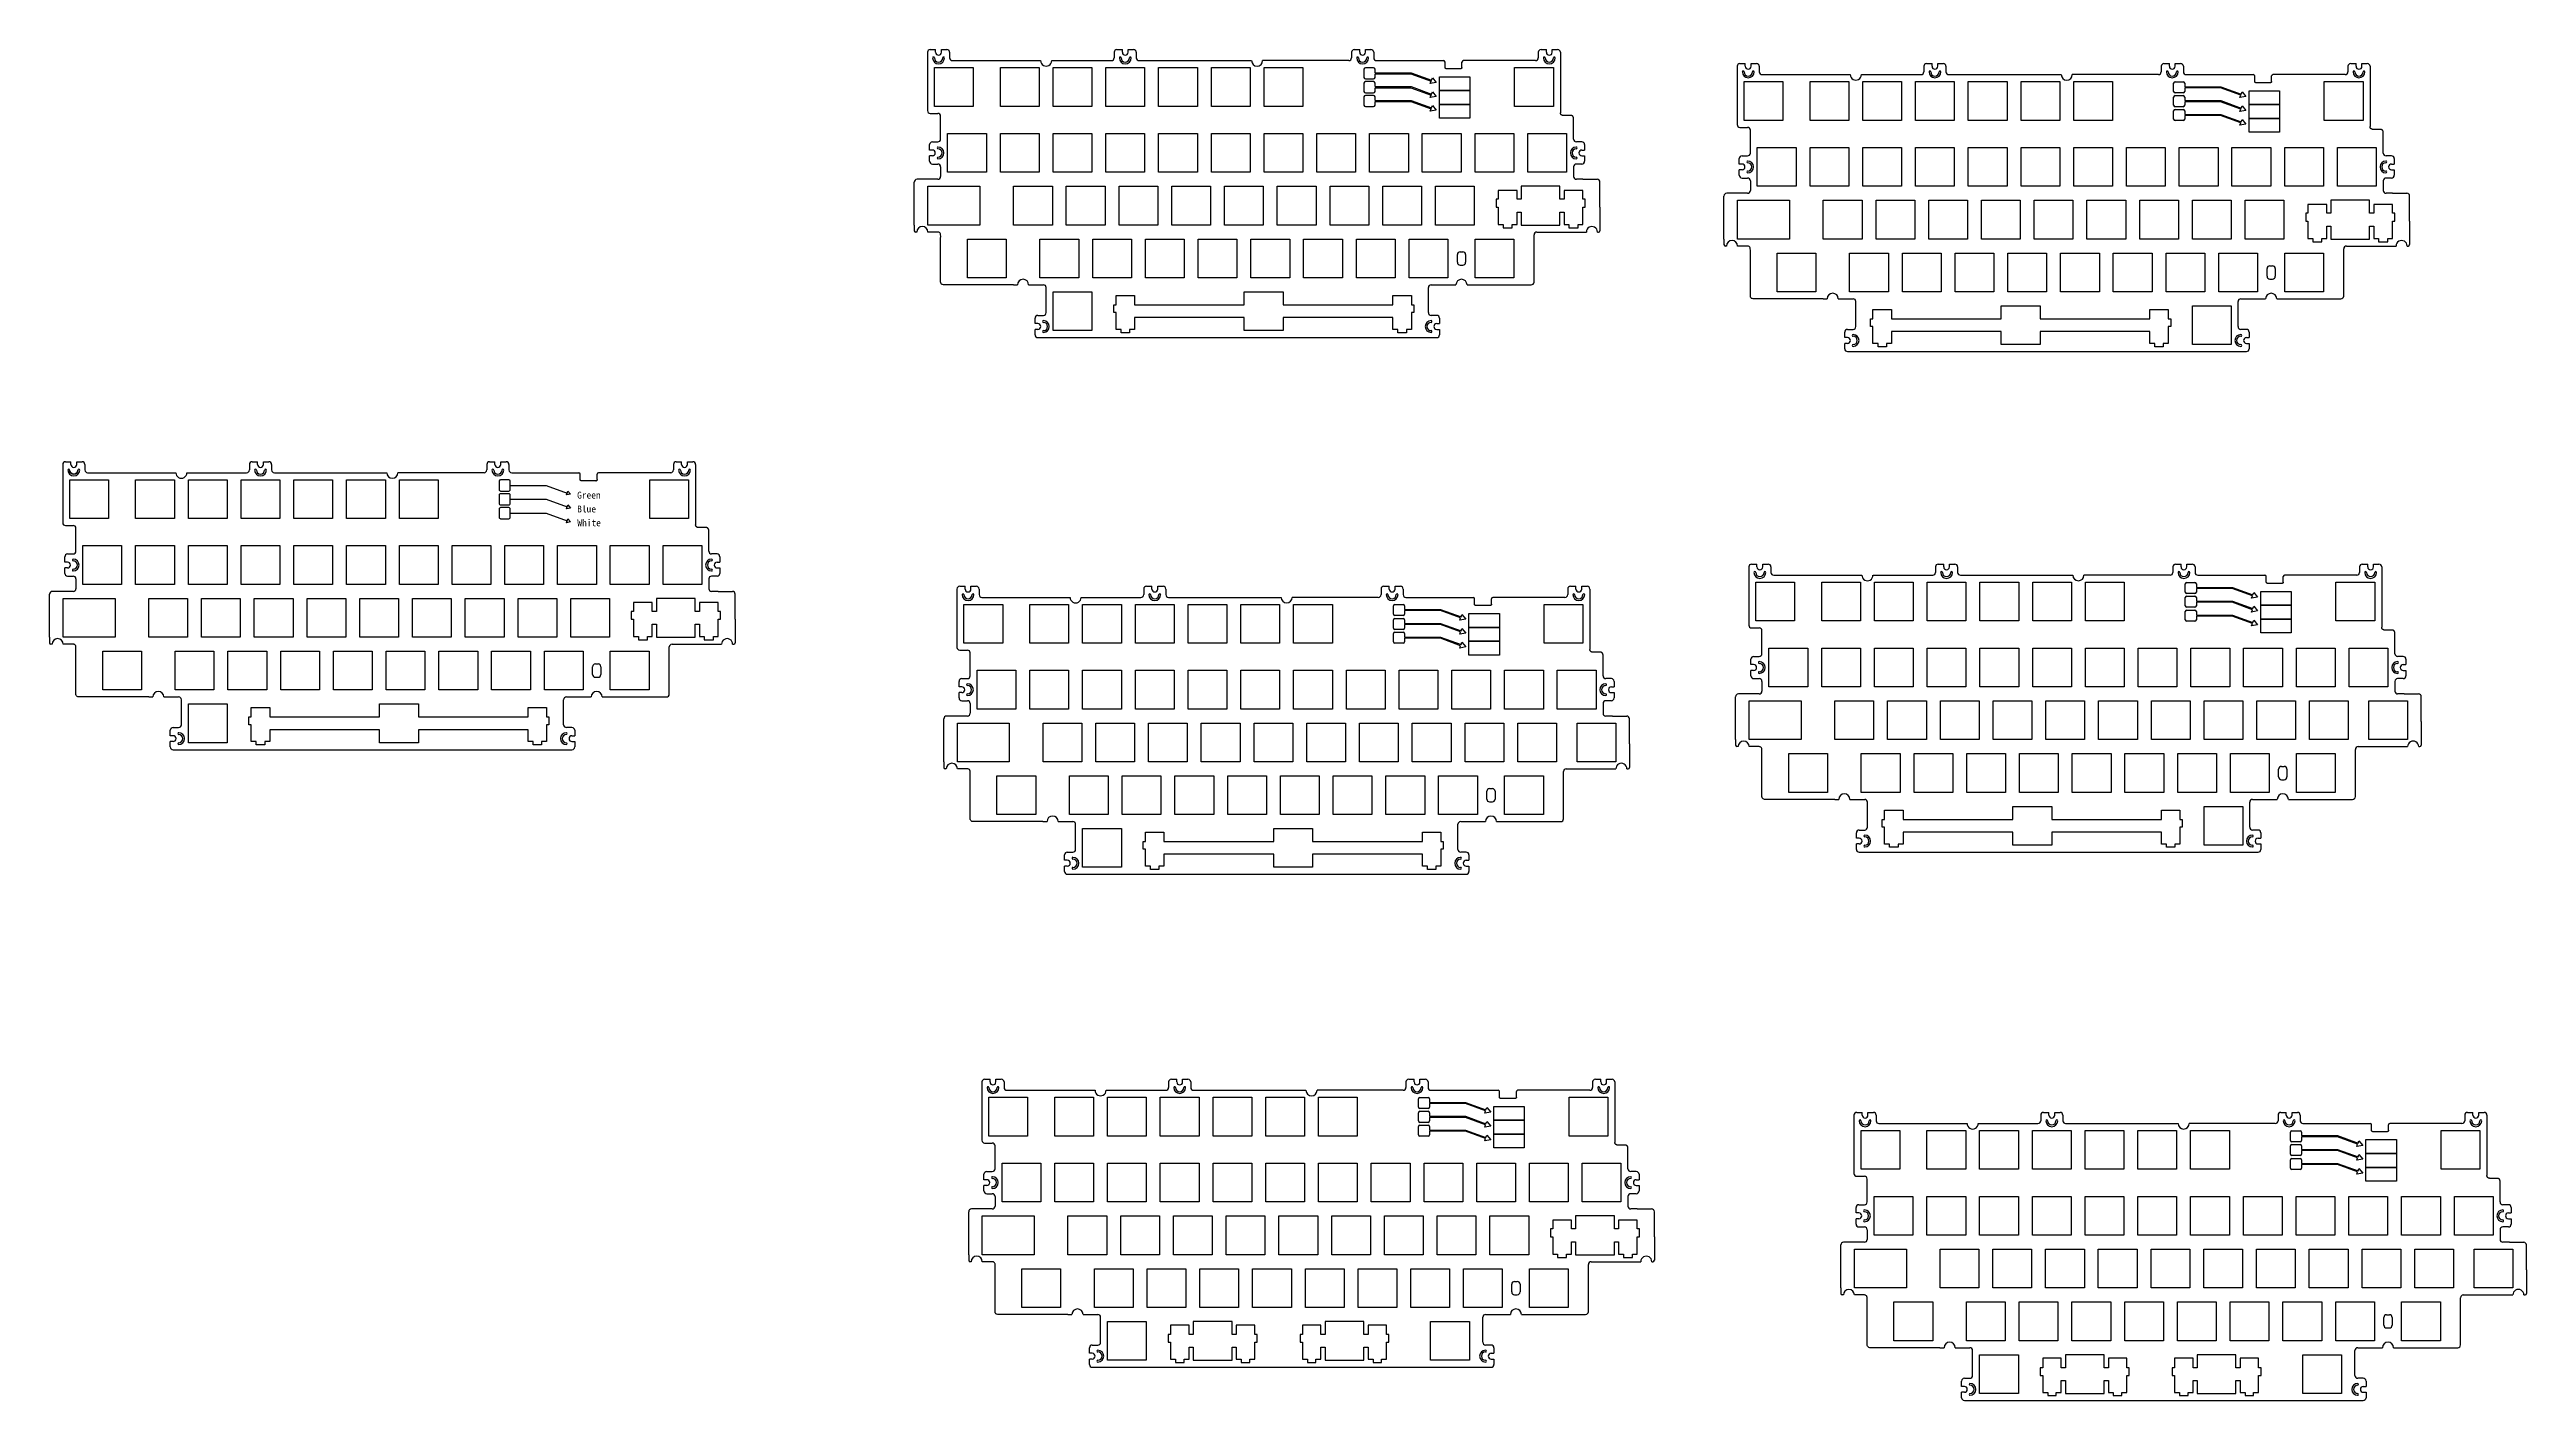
# Model space of a CAD drawing. Header units: millimetres. Extents: x -421 to 474, y -695 to -207.
import ezdxf

# ---------------------------------------------------------------- set-up
doc = ezdxf.new("R2010")
doc.units = ezdxf.units.MM
doc.header["$MEASUREMENT"] = 0
doc.styles.add('MtXpl_', font='SimSun.ttf')

msp = doc.modelspace()

# ---------------------------------------------------------------- texts
at = {"linetype": 'Continuous', "style": 'MtXpl_'}
for s, p in [('Green', (-230.44, -369.32)), ('Blue', (-230.4, -374.32)), ('White', (-230.37, -379.32))]:
    msp.add_text(s, height=2.5, dxfattribs=at).set_placement(p)

# ---------------------------------------------------------------- linework, layer by layer
for p, q in [((-103.89, -208.16), (-103.89, -229.21)), ((-102.89, -207.16), (-100.94, -207.16)), ((-101.37, -227.69), (-101.37, -213.69)), ((-101.37, -213.69), (-87.37, -213.69)), ((-100.94, -208.16), (-100.94, -207.16)), ((-98.84, -207.16), (-96.89, -207.16)), ((-98.84, -208.16), (-98.84, -207.16)), ((-95.89, -208.16), (-95.89, -210.16)), ((-87.37, -213.69), (-87.37, -227.69)), ((-77.56, -213.69), (-63.56, -213.69)), ((-77.56, -227.69), (-77.56, -213.69)), ((-63.56, -213.69), (-63.56, -227.69)), ((-59.03, -211.16), (-37.46, -211.16)), ((-58.51, -227.69), (-58.51, -213.69)), ((-58.51, -213.69), (-44.51, -213.69)), ((-44.51, -213.69), (-44.51, -227.69)), ((-39.46, -227.69), (-39.46, -213.69)), ((-39.46, -213.69), (-25.46, -213.69)), ((-36.46, -208.16), (-36.46, -210.16)), ((-35.46, -207.16), (-33.51, -207.16)), ((-33.51, -208.16), (-33.51, -207.16)), ((-31.41, -207.16), (-29.46, -207.16)), ((-31.41, -208.16), (-31.41, -207.16)), ((-28.46, -208.16), (-28.46, -210.16)), ((-27.46, -211.16), (13.17, -211.16)), ((-25.46, -213.69), (-25.46, -227.69)), ((-20.41, -227.69), (-20.41, -213.69)), ((-20.41, -213.69), (-6.41, -213.69)), ((-6.41, -213.69), (-6.41, -227.69)), ((-1.36, -227.69), (-1.36, -213.69)), ((-1.36, -213.69), (12.64, -213.69)), ((12.64, -213.69), (12.64, -227.69)), ((48.27, -211.16), (17.17, -211.16)), ((17.69, -227.69), (17.69, -213.69)), ((17.69, -213.69), (31.69, -213.69)), ((31.69, -213.69), (31.69, -227.69)), ((49.27, -208.16), (49.27, -210.16)), ((50.27, -207.16), (52.22, -207.16)), ((52.22, -208.16), (52.22, -207.16)), ((53.76, -214.26), (53.76, -217.26)), ((57.26, -213.76), (54.26, -213.76)), ((54.32, -207.16), (56.27, -207.16)), ((54.32, -208.16), (54.32, -207.16)), ((57.27, -208.16), (57.27, -210.16)), ((57.76, -215.56), (57.76, -214.26)), ((58.27, -211.16), (82.54, -211.16)), ((83.04, -213.63), (83.04, -211.66)), ((89.16, -213.63), (89.16, -211.66)), ((115.71, -211.16), (89.66, -211.16)), ((108.18, -213.69), (122.18, -213.69)), ((108.18, -227.69), (108.18, -213.69)), ((116.71, -208.16), (116.71, -210.16)), ((117.71, -207.16), (119.66, -207.16)), ((119.66, -208.16), (119.66, -207.16)), ((121.76, -207.16), (123.71, -207.16)), ((121.76, -208.16), (121.76, -207.16)), ((122.18, -213.69), (122.18, -227.69)), ((124.71, -208.16), (124.71, -229.96)), ((188.56, -213.21), (188.56, -234.26)), ((189.56, -212.21), (191.51, -212.21)), ((191.51, -213.21), (191.51, -212.21)), ((193.61, -212.21), (195.56, -212.21)), ((193.61, -213.21), (193.61, -212.21)), ((196.56, -213.21), (196.56, -215.21)), ((255.99, -213.21), (255.99, -215.21)), ((256.99, -212.21), (258.94, -212.21)), ((258.94, -213.21), (258.94, -212.21)), ((261.04, -212.21), (262.99, -212.21)), ((261.04, -213.21), (261.04, -212.21)), ((263.99, -213.21), (263.99, -215.21)), ((341.72, -213.21), (341.72, -215.21)), ((342.72, -212.21), (344.67, -212.21)), ((344.67, -213.21), (344.67, -212.21)), ((346.77, -212.21), (348.72, -212.21)), ((346.77, -213.21), (346.77, -212.21)), ((349.72, -213.21), (349.72, -215.21)), ((409.16, -213.21), (409.16, -215.21)), ((410.16, -212.21), (412.11, -212.21)), ((412.11, -213.21), (412.11, -212.21)), ((414.21, -212.21), (416.16, -212.21)), ((414.21, -213.21), (414.21, -212.21)), ((417.16, -213.21), (417.16, -235.01)), ((53.76, -219.26), (53.76, -222.26)), ((54.26, -217.76), (57.26, -217.76)), ((57.26, -218.76), (54.26, -218.76)), ((54.26, -222.76), (57.26, -222.76)), ((57.76, -215.56), (70.8, -215.56)), ((57.76, -215.96), (70.73, -215.96)), ((57.76, -217.26), (57.76, -215.96)), ((57.76, -220.56), (57.76, -219.26)), ((57.76, -220.56), (70.8, -220.56)), ((57.76, -220.96), (70.73, -220.96)), ((57.76, -222.26), (57.76, -220.96)), ((70.73, -215.96), (78.02, -218.61)), ((70.73, -220.96), (78.02, -223.61)), ((70.8, -215.56), (78.16, -218.24)), ((70.8, -220.56), (78.16, -223.24)), ((77.72, -219.46), (78.02, -218.61)), ((79.88, -219.08), (77.72, -219.46)), ((77.72, -224.46), (78.02, -223.61)), ((78.16, -218.24), (78.47, -217.4)), ((78.16, -223.24), (78.47, -222.4)), ((78.47, -217.4), (79.88, -219.08)), ((78.47, -222.4), (79.88, -224.08)), ((191.08, -232.73), (191.08, -218.73)), ((191.08, -218.73), (205.08, -218.73)), ((205.08, -218.73), (205.08, -232.73)), ((214.89, -218.73), (228.89, -218.73)), ((214.89, -232.73), (214.89, -218.73)), ((228.89, -218.73), (228.89, -232.73)), ((233.42, -216.21), (254.99, -216.21)), ((233.94, -232.73), (233.94, -218.73)), ((233.94, -218.73), (247.94, -218.73)), ((247.94, -218.73), (247.94, -232.73)), ((252.99, -232.73), (252.99, -218.73)), ((252.99, -218.73), (266.99, -218.73)), ((264.99, -216.21), (305.62, -216.21)), ((266.99, -218.73), (266.99, -232.73)), ((272.04, -232.73), (272.04, -218.73)), ((272.04, -218.73), (286.04, -218.73)), ((286.04, -218.73), (286.04, -232.73)), ((291.09, -232.73), (291.09, -218.73)), ((291.09, -218.73), (305.09, -218.73)), ((305.09, -218.73), (305.09, -232.73)), ((340.72, -216.21), (309.62, -216.21)), ((310.14, -232.73), (310.14, -218.73)), ((310.14, -218.73), (324.14, -218.73)), ((324.14, -218.73), (324.14, -232.73)), ((346.21, -222.3), (346.21, -219.3)), ((346.71, -218.8), (349.71, -218.8)), ((349.71, -222.8), (346.71, -222.8)), ((350.21, -219.3), (350.21, -220.6)), ((350.21, -220.6), (363.25, -220.6)), ((350.21, -221), (350.21, -222.3)), ((363.18, -221), (350.21, -221)), ((350.72, -216.21), (374.99, -216.21)), ((370.47, -223.66), (363.18, -221)), ((363.25, -220.6), (370.61, -223.28)), ((370.17, -224.5), (370.47, -223.66)), ((370.61, -223.28), (370.92, -222.44)), ((370.92, -222.44), (372.33, -224.12)), ((375.49, -218.67), (375.49, -216.71)), ((381.61, -218.67), (381.61, -216.71)), ((408.16, -216.21), (382.11, -216.21)), ((400.63, -218.73), (414.63, -218.73)), ((400.63, -232.73), (400.63, -218.73)), ((414.63, -218.73), (414.63, -232.73)), ((-102.89, -230.21), (-100.13, -230.21)), ((-87.37, -227.69), (-101.37, -227.69)), ((-99.13, -239.5), (-99.13, -231.21)), ((-63.56, -227.69), (-77.56, -227.69)), ((-44.51, -227.69), (-58.51, -227.69)), ((-25.46, -227.69), (-39.46, -227.69)), ((-6.41, -227.69), (-20.41, -227.69)), ((12.64, -227.69), (-1.36, -227.69)), ((31.69, -227.69), (17.69, -227.69)), ((53.76, -224.26), (53.76, -227.26)), ((57.26, -223.76), (54.26, -223.76)), ((54.26, -227.76), (57.26, -227.76)), ((57.76, -225.56), (57.76, -224.26)), ((57.76, -225.56), (70.8, -225.56)), ((57.76, -225.96), (70.73, -225.96)), ((57.76, -227.26), (57.76, -225.96)), ((70.73, -225.96), (78.02, -228.61)), ((70.8, -225.56), (78.16, -228.24)), ((79.88, -224.08), (77.72, -224.46)), ((77.72, -229.46), (78.02, -228.61)), ((79.88, -229.08), (77.72, -229.46)), ((78.16, -228.24), (78.47, -227.4)), ((78.47, -227.4), (79.88, -229.08)), ((122.18, -227.69), (108.18, -227.69)), ((129.47, -239.5), (129.47, -231.96)), ((346.21, -227.3), (346.21, -224.3)), ((346.21, -232.3), (346.21, -229.3)), ((346.71, -223.8), (349.71, -223.8)), ((349.71, -227.8), (346.71, -227.8)), ((346.71, -228.8), (349.71, -228.8)), ((350.21, -224.3), (350.21, -225.6)), ((350.21, -225.6), (363.25, -225.6)), ((350.21, -226), (350.21, -227.3)), ((363.18, -226), (350.21, -226)), ((350.21, -229.3), (350.21, -230.6)), ((350.21, -230.6), (363.25, -230.6)), ((350.21, -231), (350.21, -232.3)), ((363.18, -231), (350.21, -231)), ((370.47, -228.66), (363.18, -226)), ((370.47, -233.66), (363.18, -231)), ((363.25, -225.6), (370.61, -228.28)), ((363.25, -230.6), (370.61, -233.28)), ((372.33, -224.12), (370.17, -224.5)), ((370.17, -229.5), (370.47, -228.66)), ((372.33, -229.12), (370.17, -229.5)), ((370.61, -228.28), (370.92, -227.44)), ((370.61, -233.28), (370.92, -232.44)), ((370.92, -227.44), (372.33, -229.12)), ((370.92, -232.44), (372.33, -234.12)), ((-103.13, -243.45), (-103.13, -241.5)), ((-102.13, -240.5), (-100.13, -240.5)), ((-96.61, -251.5), (-96.61, -237.5)), ((-96.61, -237.5), (-82.61, -237.5)), ((-82.61, -237.5), (-82.61, -251.5)), ((-77.56, -237.5), (-63.56, -237.5)), ((-77.56, -251.5), (-77.56, -237.5)), ((-63.56, -237.5), (-63.56, -251.5)), ((-58.51, -251.5), (-58.51, -237.5)), ((-58.51, -237.5), (-44.51, -237.5)), ((-44.51, -237.5), (-44.51, -251.5)), ((-39.46, -251.5), (-39.46, -237.5)), ((-39.46, -237.5), (-25.46, -237.5)), ((-25.46, -237.5), (-25.46, -251.5)), ((-20.41, -251.5), (-20.41, -237.5)), ((-20.41, -237.5), (-6.41, -237.5)), ((-6.41, -237.5), (-6.41, -251.5)), ((-1.36, -251.5), (-1.36, -237.5)), ((-1.36, -237.5), (12.64, -237.5)), ((12.64, -237.5), (12.64, -251.5)), ((17.69, -251.5), (17.69, -237.5)), ((17.69, -237.5), (31.69, -237.5)), ((31.69, -237.5), (31.69, -251.5)), ((36.74, -251.5), (36.74, -237.5)), ((36.74, -237.5), (50.74, -237.5)), ((50.74, -237.5), (50.74, -251.5)), ((55.79, -251.5), (55.79, -237.5)), ((55.79, -237.5), (69.79, -237.5)), ((69.79, -237.5), (69.79, -251.5)), ((74.84, -251.5), (74.84, -237.5)), ((74.84, -237.5), (88.84, -237.5)), ((88.84, -237.5), (88.84, -251.5)), ((93.89, -251.5), (93.89, -237.5)), ((93.89, -237.5), (107.89, -237.5)), ((107.89, -237.5), (107.89, -251.5)), ((112.94, -237.5), (126.94, -237.5)), ((112.94, -251.5), (112.94, -237.5)), ((126.94, -237.5), (126.94, -251.5)), ((132.47, -240.5), (130.47, -240.5)), ((133.47, -241.5), (133.47, -243.45)), ((189.56, -235.26), (192.32, -235.26)), ((205.08, -232.73), (191.08, -232.73)), ((193.32, -244.55), (193.32, -236.26)), ((228.89, -232.73), (214.89, -232.73)), ((247.94, -232.73), (233.94, -232.73)), ((266.99, -232.73), (252.99, -232.73)), ((286.04, -232.73), (272.04, -232.73)), ((305.09, -232.73), (291.09, -232.73)), ((324.14, -232.73), (310.14, -232.73)), ((349.71, -232.8), (346.71, -232.8)), ((370.17, -234.5), (370.47, -233.66)), ((372.33, -234.12), (370.17, -234.5)), ((414.63, -232.73), (400.63, -232.73)), ((421.92, -244.55), (421.92, -237.01)), ((-102.13, -243.45), (-103.13, -243.45)), ((-103.13, -247.5), (-103.13, -245.55)), ((-102.13, -245.55), (-103.13, -245.55)), ((-102.13, -248.5), (-100.13, -248.5)), ((-99.13, -249.5), (-99.13, -253.03)), ((129.47, -249.5), (129.47, -253.03)), ((132.47, -248.5), (130.47, -248.5)), ((132.47, -243.45), (133.47, -243.45)), ((132.47, -245.55), (133.47, -245.55)), ((133.47, -245.55), (133.47, -247.5)), ((189.32, -248.5), (189.32, -246.55)), ((190.32, -248.5), (189.32, -248.5)), ((190.32, -245.55), (192.32, -245.55)), ((195.84, -256.55), (195.84, -242.55)), ((195.84, -242.55), (209.84, -242.55)), ((209.84, -242.55), (209.84, -256.55)), ((214.89, -242.55), (228.89, -242.55)), ((214.89, -256.55), (214.89, -242.55)), ((228.89, -242.55), (228.89, -256.55)), ((233.94, -256.55), (233.94, -242.55)), ((233.94, -242.55), (247.94, -242.55)), ((247.94, -242.55), (247.94, -256.55)), ((252.99, -256.55), (252.99, -242.55)), ((252.99, -242.55), (266.99, -242.55)), ((266.99, -242.55), (266.99, -256.55)), ((272.04, -256.55), (272.04, -242.55)), ((272.04, -242.55), (286.04, -242.55)), ((286.04, -242.55), (286.04, -256.55)), ((291.09, -256.55), (291.09, -242.55)), ((291.09, -242.55), (305.09, -242.55)), ((305.09, -242.55), (305.09, -256.55)), ((310.14, -256.55), (310.14, -242.55)), ((310.14, -242.55), (324.14, -242.55)), ((324.14, -242.55), (324.14, -256.55)), ((329.19, -256.55), (329.19, -242.55)), ((329.19, -242.55), (343.19, -242.55)), ((343.19, -242.55), (343.19, -256.55)), ((348.24, -256.55), (348.24, -242.55)), ((348.24, -242.55), (362.24, -242.55)), ((362.24, -242.55), (362.24, -256.55)), ((367.29, -256.55), (367.29, -242.55)), ((367.29, -242.55), (381.29, -242.55)), ((381.29, -242.55), (381.29, -256.55)), ((386.34, -256.55), (386.34, -242.55)), ((386.34, -242.55), (400.34, -242.55)), ((400.34, -242.55), (400.34, -256.55)), ((405.39, -242.55), (419.39, -242.55)), ((405.39, -256.55), (405.39, -242.55)), ((419.39, -242.55), (419.39, -256.55)), ((424.92, -245.55), (422.92, -245.55)), ((424.92, -248.5), (425.92, -248.5)), ((425.92, -246.55), (425.92, -248.5)), ((-108.66, -256.55), (-108.66, -255.03)), ((-108.66, -270.55), (-108.66, -256.55)), ((-100.13, -254.03), (-107.66, -254.03)), ((-103.75, -270.55), (-103.75, -256.55)), ((-103.75, -256.55), (-84.99, -256.55)), ((-82.61, -251.5), (-96.61, -251.5)), ((-84.99, -256.55), (-84.99, -270.55)), ((-63.56, -251.5), (-77.56, -251.5)), ((-72.79, -270.55), (-72.79, -256.55)), ((-72.79, -256.55), (-58.79, -256.55)), ((-58.79, -256.55), (-58.79, -270.55)), ((-44.51, -251.5), (-58.51, -251.5)), ((-53.74, -270.55), (-53.74, -256.55)), ((-53.74, -256.55), (-39.74, -256.55)), ((-39.74, -256.55), (-39.74, -270.55)), ((-25.46, -251.5), (-39.46, -251.5)), ((-34.69, -270.55), (-34.69, -256.55)), ((-34.69, -256.55), (-20.69, -256.55)), ((-20.69, -256.55), (-20.69, -270.55)), ((-6.41, -251.5), (-20.41, -251.5)), ((-15.64, -270.55), (-15.64, -256.55)), ((-15.64, -256.55), (-1.64, -256.55)), ((-1.64, -256.55), (-1.64, -270.55)), ((12.64, -251.5), (-1.36, -251.5)), ((3.41, -270.55), (3.41, -256.55)), ((3.41, -256.55), (17.41, -256.55)), ((17.41, -256.55), (17.41, -270.55)), ((31.69, -251.5), (17.69, -251.5)), ((22.46, -256.55), (36.46, -256.55)), ((22.46, -270.55), (22.46, -256.55)), ((36.46, -256.55), (36.46, -270.55)), ((50.74, -251.5), (36.74, -251.5)), ((41.51, -270.55), (41.51, -256.55)), ((41.51, -256.55), (55.51, -256.55)), ((55.51, -256.55), (55.51, -270.55)), ((69.79, -251.5), (55.79, -251.5)), ((60.56, -270.55), (60.56, -256.55)), ((60.56, -256.55), (74.56, -256.55)), ((74.56, -256.55), (74.56, -270.55)), ((88.84, -251.5), (74.84, -251.5)), ((79.61, -270.55), (79.61, -256.55)), ((79.61, -256.55), (93.61, -256.55)), ((93.61, -256.55), (93.61, -270.55)), ((107.89, -251.5), (93.89, -251.5)), ((126.94, -251.5), (112.94, -251.5)), ((132.84, -254.03), (137.99, -254.03)), ((138.99, -261.25), (138.99, -255.03)), ((192.32, -259.07), (184.79, -259.07)), ((189.32, -252.55), (189.32, -250.6)), ((190.32, -250.6), (189.32, -250.6)), ((190.32, -253.55), (192.32, -253.55)), ((193.32, -254.55), (193.32, -258.07)), ((209.84, -256.55), (195.84, -256.55)), ((228.89, -256.55), (214.89, -256.55)), ((247.94, -256.55), (233.94, -256.55)), ((266.99, -256.55), (252.99, -256.55)), ((286.04, -256.55), (272.04, -256.55)), ((305.09, -256.55), (291.09, -256.55)), ((324.14, -256.55), (310.14, -256.55)), ((343.19, -256.55), (329.19, -256.55)), ((362.24, -256.55), (348.24, -256.55)), ((381.29, -256.55), (367.29, -256.55)), ((400.34, -256.55), (386.34, -256.55)), ((419.39, -256.55), (405.39, -256.55)), ((421.92, -254.55), (421.92, -258.07)), ((424.92, -253.55), (422.92, -253.55)), ((424.92, -250.6), (425.92, -250.6)), ((425.29, -259.07), (430.44, -259.07)), ((425.92, -250.6), (425.92, -252.55)), ((138.99, -264.05), (138.99, -272.58)), ((183.79, -261.6), (183.79, -260.07)), ((183.79, -275.6), (183.79, -261.6)), ((188.7, -275.6), (188.7, -261.6)), ((188.7, -261.6), (207.46, -261.6)), ((207.46, -261.6), (207.46, -275.6)), ((219.66, -275.6), (219.66, -261.6)), ((219.66, -261.6), (233.66, -261.6)), ((233.66, -261.6), (233.66, -275.6)), ((238.71, -275.6), (238.71, -261.6)), ((238.71, -261.6), (252.71, -261.6)), ((252.71, -261.6), (252.71, -275.6)), ((257.76, -275.6), (257.76, -261.6)), ((257.76, -261.6), (271.76, -261.6)), ((271.76, -261.6), (271.76, -275.6)), ((276.81, -275.6), (276.81, -261.6)), ((276.81, -261.6), (290.81, -261.6)), ((290.81, -261.6), (290.81, -275.6)), ((295.86, -275.6), (295.86, -261.6)), ((295.86, -261.6), (309.86, -261.6)), ((309.86, -261.6), (309.86, -275.6)), ((314.91, -261.6), (328.91, -261.6)), ((314.91, -275.6), (314.91, -261.6)), ((328.91, -261.6), (328.91, -275.6)), ((333.96, -275.6), (333.96, -261.6)), ((333.96, -261.6), (347.96, -261.6)), ((347.96, -261.6), (347.96, -275.6)), ((353.01, -275.6), (353.01, -261.6)), ((353.01, -261.6), (367.01, -261.6)), ((367.01, -261.6), (367.01, -275.6)), ((372.06, -275.6), (372.06, -261.6)), ((372.06, -261.6), (386.06, -261.6)), ((386.06, -261.6), (386.06, -275.6)), ((431.44, -266.3), (431.44, -260.07)), ((-108.66, -270.55), (-108.66, -272.58)), ((-107.86, -273.08), (-108.16, -273.08)), ((-107.75, -273.08), (-107.86, -273.08)), ((-84.99, -270.55), (-103.75, -270.55)), ((-89.46, -289.6), (-89.46, -275.6)), ((-89.46, -275.6), (-75.46, -275.6)), ((-75.46, -275.6), (-75.46, -289.6)), ((-58.79, -270.55), (-72.79, -270.55)), ((-63.27, -289.6), (-63.27, -275.6)), ((-63.27, -275.6), (-49.27, -275.6)), ((-39.74, -270.55), (-53.74, -270.55)), ((-49.27, -275.6), (-49.27, -289.6)), ((-44.22, -275.6), (-30.22, -275.6)), ((-44.22, -289.6), (-44.22, -275.6)), ((-20.69, -270.55), (-34.69, -270.55)), ((-30.22, -275.6), (-30.22, -289.6)), ((-25.17, -275.6), (-11.17, -275.6)), ((-25.17, -289.6), (-25.17, -275.6)), ((-1.64, -270.55), (-15.64, -270.55)), ((-11.17, -275.6), (-11.17, -289.6)), ((-6.12, -289.6), (-6.12, -275.6)), ((-6.12, -275.6), (7.88, -275.6)), ((17.41, -270.55), (3.41, -270.55)), ((7.88, -275.6), (7.88, -289.6)), ((12.93, -289.6), (12.93, -275.6)), ((12.93, -275.6), (26.93, -275.6)), ((36.46, -270.55), (22.46, -270.55)), ((26.93, -275.6), (26.93, -289.6)), ((31.98, -289.6), (31.98, -275.6)), ((31.98, -275.6), (45.98, -275.6)), ((55.51, -270.55), (41.51, -270.55)), ((45.98, -275.6), (45.98, -289.6)), ((51.03, -289.6), (51.03, -275.6)), ((51.03, -275.6), (65.03, -275.6)), ((74.56, -270.55), (60.56, -270.55)), ((65.03, -275.6), (65.03, -289.6)), ((70.08, -289.6), (70.08, -275.6)), ((70.08, -275.6), (84.08, -275.6)), ((93.61, -270.55), (79.61, -270.55)), ((84.08, -275.6), (84.08, -289.6)), ((93.89, -289.6), (93.89, -275.6)), ((93.89, -275.6), (107.89, -275.6)), ((107.89, -275.6), (107.89, -289.6)), ((115.18, -291.13), (115.18, -274.08)), ((124.56, -273.08), (134.09, -273.08)), ((138.09, -273.08), (138.49, -273.08)), ((183.79, -275.6), (183.79, -277.62)), ((207.46, -275.6), (188.7, -275.6)), ((233.66, -275.6), (219.66, -275.6)), ((252.71, -275.6), (238.71, -275.6)), ((271.76, -275.6), (257.76, -275.6)), ((290.81, -275.6), (276.81, -275.6)), ((309.86, -275.6), (295.86, -275.6)), ((328.91, -275.6), (314.91, -275.6)), ((347.96, -275.6), (333.96, -275.6)), ((367.01, -275.6), (353.01, -275.6)), ((386.06, -275.6), (372.06, -275.6)), ((431.44, -269.1), (431.44, -277.62)), ((87.49, -284), (87.49, -281.2)), ((88.49, -280.2), (89.49, -280.2)), ((88.49, -285), (89.49, -285)), ((90.49, -281.2), (90.49, -284)), ((184.59, -278.12), (184.29, -278.12)), ((184.7, -278.12), (184.59, -278.12)), ((202.99, -294.65), (202.99, -280.65)), ((202.99, -280.65), (216.99, -280.65)), ((216.99, -280.65), (216.99, -294.65)), ((229.18, -294.65), (229.18, -280.65)), ((229.18, -280.65), (243.18, -280.65)), ((243.18, -280.65), (243.18, -294.65)), ((248.23, -280.65), (262.23, -280.65)), ((248.23, -294.65), (248.23, -280.65)), ((262.23, -280.65), (262.23, -294.65)), ((267.28, -280.65), (281.28, -280.65)), ((267.28, -294.65), (267.28, -280.65)), ((281.28, -280.65), (281.28, -294.65)), ((286.33, -294.65), (286.33, -280.65)), ((286.33, -280.65), (300.33, -280.65)), ((300.33, -280.65), (300.33, -294.65)), ((305.38, -294.65), (305.38, -280.65)), ((305.38, -280.65), (319.38, -280.65)), ((319.38, -280.65), (319.38, -294.65)), ((324.43, -294.65), (324.43, -280.65)), ((324.43, -280.65), (338.43, -280.65)), ((338.43, -280.65), (338.43, -294.65)), ((343.48, -294.65), (343.48, -280.65)), ((343.48, -280.65), (357.48, -280.65)), ((357.48, -280.65), (357.48, -294.65)), ((362.53, -294.65), (362.53, -280.65)), ((362.53, -280.65), (376.53, -280.65)), ((376.53, -280.65), (376.53, -294.65)), ((379.94, -289.05), (379.94, -286.25)), ((380.94, -285.25), (381.94, -285.25)), ((382.94, -286.25), (382.94, -289.05)), ((386.34, -294.65), (386.34, -280.65)), ((386.34, -280.65), (400.34, -280.65)), ((400.34, -280.65), (400.34, -294.65)), ((407.63, -296.17), (407.63, -279.12)), ((417.01, -278.12), (426.54, -278.12)), ((430.54, -278.12), (430.94, -278.12)), ((-75.46, -289.6), (-89.46, -289.6)), ((-72.83, -292.13), (-71.36, -292.13)), ((-67.36, -292.13), (-62.03, -292.13)), ((-49.27, -289.6), (-63.27, -289.6)), ((-61.03, -302.18), (-61.03, -293.13)), ((-58.51, -308.65), (-58.51, -294.65)), ((-58.51, -294.65), (-44.51, -294.65)), ((-44.51, -294.65), (-44.51, -308.65)), ((-30.22, -289.6), (-44.22, -289.6)), ((-11.17, -289.6), (-25.17, -289.6)), ((7.88, -289.6), (-6.12, -289.6)), ((10.55, -299.35), (10.55, -294.65)), ((10.55, -294.65), (24.55, -294.65)), ((26.93, -289.6), (12.93, -289.6)), ((24.55, -294.65), (24.55, -299.35)), ((45.98, -289.6), (31.98, -289.6)), ((65.03, -289.6), (51.03, -289.6)), ((84.08, -289.6), (70.08, -289.6)), ((77.04, -302.18), (77.04, -293.13)), ((78.04, -292.13), (86.99, -292.13)), ((90.99, -292.13), (114.18, -292.13)), ((107.89, -289.6), (93.89, -289.6)), ((216.99, -294.65), (202.99, -294.65)), ((243.18, -294.65), (229.18, -294.65)), ((262.23, -294.65), (248.23, -294.65)), ((281.28, -294.65), (267.28, -294.65)), ((300.33, -294.65), (286.33, -294.65)), ((319.38, -294.65), (305.38, -294.65)), ((338.43, -294.65), (324.43, -294.65)), ((357.48, -294.65), (343.48, -294.65)), ((376.53, -294.65), (362.53, -294.65)), ((380.94, -290.05), (381.94, -290.05)), ((400.34, -294.65), (386.34, -294.65)), ((-65.03, -306.13), (-65.03, -304.18)), ((-64.03, -303.18), (-62.03, -303.18)), ((-36.64, -302.16), (-36.64, -299.36)), ((-36.64, -299.36), (-35.78, -299.36)), ((-35.78, -302.16), (-36.64, -302.16)), ((-35.78, -299.36), (-35.78, -295.96)), ((-35.78, -295.96), (-29.12, -295.96)), ((-35.78, -308.25), (-35.78, -302.16)), ((-29.12, -295.96), (-29.12, -299.35)), ((-29.12, -299.35), (10.55, -299.35)), ((10.55, -303.95), (-29.12, -303.95)), ((-29.12, -303.95), (-29.12, -308.25)), ((10.55, -308.65), (10.55, -303.95)), ((24.55, -299.35), (64.22, -299.35)), ((24.55, -303.95), (24.55, -308.65)), ((64.22, -303.95), (24.55, -303.95)), ((64.22, -299.35), (64.22, -295.96)), ((64.22, -295.96), (70.88, -295.96)), ((64.22, -308.25), (64.22, -303.95)), ((70.88, -295.96), (70.88, -299.36)), ((70.88, -299.36), (71.74, -299.36)), ((71.74, -302.16), (70.88, -302.16)), ((70.88, -302.16), (70.88, -308.25)), ((71.74, -299.36), (71.74, -302.16)), ((80.04, -303.18), (78.04, -303.18)), ((81.04, -304.18), (81.04, -306.13)), ((219.62, -297.17), (221.09, -297.17)), ((225.09, -297.17), (230.42, -297.17)), ((231.42, -307.22), (231.42, -298.17)), ((237.62, -304.41), (237.62, -301.01)), ((237.62, -301.01), (244.28, -301.01)), ((244.28, -301.01), (244.28, -304.4)), ((283.95, -304.4), (283.95, -299.7)), ((283.95, -299.7), (297.95, -299.7)), ((297.95, -299.7), (297.95, -304.4)), ((337.62, -304.4), (337.62, -301.01)), ((337.62, -301.01), (344.28, -301.01)), ((344.28, -301.01), (344.28, -304.41)), ((353.01, -313.7), (353.01, -299.7)), ((353.01, -299.7), (367.01, -299.7)), ((367.01, -299.7), (367.01, -313.7)), ((369.49, -307.22), (369.49, -298.17)), ((370.49, -297.17), (379.44, -297.17)), ((383.44, -297.17), (406.63, -297.17)), ((-64.03, -306.13), (-65.03, -306.13)), ((-65.03, -310.18), (-65.03, -308.23)), ((-64.03, -308.23), (-65.03, -308.23)), ((-64.03, -311.18), (80.04, -311.18)), ((-44.51, -308.65), (-58.51, -308.65)), ((-33.97, -308.25), (-35.78, -308.25)), ((-33.97, -309.42), (-33.97, -308.25)), ((-30.92, -309.42), (-33.97, -309.42)), ((-29.12, -308.25), (-30.92, -308.25)), ((-30.92, -308.25), (-30.92, -309.42)), ((24.55, -308.65), (10.55, -308.65)), ((66.03, -308.25), (64.22, -308.25)), ((66.03, -309.42), (66.03, -308.25)), ((69.08, -309.42), (66.03, -309.42)), ((70.88, -308.25), (69.08, -308.25)), ((69.08, -308.25), (69.08, -309.42)), ((80.04, -306.13), (81.04, -306.13)), ((80.04, -308.23), (81.04, -308.23)), ((81.04, -308.23), (81.04, -310.18)), ((227.42, -311.17), (227.42, -309.22)), ((228.42, -311.17), (227.42, -311.17)), ((228.42, -308.22), (230.42, -308.22)), ((236.76, -307.2), (236.76, -304.41)), ((236.76, -304.41), (237.62, -304.41)), ((237.62, -307.2), (236.76, -307.2)), ((237.62, -313.3), (237.62, -307.2)), ((244.28, -304.4), (283.95, -304.4)), ((283.95, -309), (244.28, -309)), ((244.28, -309), (244.28, -313.3)), ((283.95, -313.7), (283.95, -309)), ((297.95, -304.4), (337.62, -304.4)), ((297.95, -309), (297.95, -313.7)), ((337.62, -309), (297.95, -309)), ((337.62, -313.3), (337.62, -309)), ((344.28, -304.41), (345.14, -304.41)), ((345.14, -307.2), (344.28, -307.2)), ((344.28, -307.2), (344.28, -313.3)), ((345.14, -304.41), (345.14, -307.2)), ((372.49, -308.22), (370.49, -308.22)), ((372.49, -311.17), (373.49, -311.17)), ((373.49, -309.22), (373.49, -311.17)), ((227.42, -315.22), (227.42, -313.27)), ((228.42, -313.27), (227.42, -313.27)), ((228.42, -316.22), (372.49, -316.22)), ((239.43, -313.3), (237.62, -313.3)), ((239.43, -314.47), (239.43, -313.3)), ((242.47, -314.47), (239.43, -314.47)), ((244.28, -313.3), (242.47, -313.3)), ((242.47, -313.3), (242.47, -314.47)), ((297.95, -313.7), (283.95, -313.7)), ((339.43, -313.3), (337.62, -313.3)), ((339.43, -314.47), (339.43, -313.3)), ((342.47, -314.47), (339.43, -314.47)), ((344.28, -313.3), (342.47, -313.3)), ((342.47, -313.3), (342.47, -314.47)), ((367.01, -313.7), (353.01, -313.7)), ((372.49, -313.27), (373.49, -313.27)), ((373.49, -313.27), (373.49, -315.22)), ((-416.24, -356.99), (-416.24, -378.04)), ((-415.24, -355.99), (-413.29, -355.99)), ((-413.29, -356.99), (-413.29, -355.99)), ((-411.19, -355.99), (-409.24, -355.99)), ((-411.19, -356.99), (-411.19, -355.99)), ((-408.24, -356.99), (-408.24, -358.99)), ((-348.8, -356.99), (-348.8, -358.99)), ((-347.8, -355.99), (-345.85, -355.99)), ((-345.85, -356.99), (-345.85, -355.99)), ((-343.75, -355.99), (-341.8, -355.99)), ((-343.75, -356.99), (-343.75, -355.99)), ((-340.8, -356.99), (-340.8, -358.99)), ((-263.07, -356.99), (-263.07, -358.99)), ((-262.07, -355.99), (-260.12, -355.99)), ((-260.12, -356.99), (-260.12, -355.99)), ((-258.02, -355.99), (-256.07, -355.99)), ((-258.02, -356.99), (-258.02, -355.99)), ((-255.07, -356.99), (-255.07, -358.99)), ((-195.64, -356.99), (-195.64, -358.99)), ((-194.64, -355.99), (-192.69, -355.99)), ((-192.69, -356.99), (-192.69, -355.99)), ((-190.59, -355.99), (-188.64, -355.99)), ((-190.59, -356.99), (-190.59, -355.99)), ((-187.64, -356.99), (-187.64, -378.79)), ((-413.71, -376.51), (-413.71, -362.51)), ((-413.71, -362.51), (-399.71, -362.51)), ((-399.71, -362.51), (-399.71, -376.51)), ((-389.9, -362.51), (-375.9, -362.51)), ((-389.9, -376.51), (-389.9, -362.51)), ((-375.9, -362.51), (-375.9, -376.51)), ((-371.37, -359.99), (-349.8, -359.99)), ((-370.85, -376.51), (-370.85, -362.51)), ((-370.85, -362.51), (-356.85, -362.51)), ((-356.85, -362.51), (-356.85, -376.51)), ((-351.8, -376.51), (-351.8, -362.51)), ((-351.8, -362.51), (-337.8, -362.51)), ((-339.8, -359.99), (-299.17, -359.99)), ((-337.8, -362.51), (-337.8, -376.51)), ((-332.75, -376.51), (-332.75, -362.51)), ((-332.75, -362.51), (-318.75, -362.51)), ((-318.75, -362.51), (-318.75, -376.51)), ((-313.7, -376.51), (-313.7, -362.51)), ((-313.7, -362.51), (-299.7, -362.51)), ((-299.7, -362.51), (-299.7, -376.51)), ((-264.07, -359.99), (-295.17, -359.99)), ((-294.65, -376.51), (-294.65, -362.51)), ((-294.65, -362.51), (-280.65, -362.51)), ((-280.65, -362.51), (-280.65, -376.51)), ((-254.58, -364.58), (-241.58, -364.58)), ((-254.07, -359.99), (-229.81, -359.99)), ((-241.58, -364.58), (-234.06, -367.32)), ((-229.31, -362.45), (-229.31, -360.49)), ((-223.19, -362.45), (-223.19, -360.49)), ((-196.64, -359.99), (-222.69, -359.99)), ((-204.16, -362.51), (-190.16, -362.51)), ((-204.16, -376.51), (-204.16, -362.51)), ((-190.16, -362.51), (-190.16, -376.51)), ((-254.58, -369.58), (-241.58, -369.58)), ((-254.58, -374.58), (-241.58, -374.58)), ((-241.58, -369.58), (-234.06, -372.32)), ((-241.58, -374.58), (-234.06, -377.32)), ((-415.24, -379.04), (-412.48, -379.04)), ((-399.71, -376.51), (-413.71, -376.51)), ((-411.48, -388.33), (-411.48, -380.04)), ((-375.9, -376.51), (-389.9, -376.51)), ((-356.85, -376.51), (-370.85, -376.51)), ((-337.8, -376.51), (-351.8, -376.51)), ((-318.75, -376.51), (-332.75, -376.51)), ((-299.7, -376.51), (-313.7, -376.51)), ((-280.65, -376.51), (-294.65, -376.51)), ((-190.16, -376.51), (-204.16, -376.51)), ((-182.88, -388.33), (-182.88, -380.79)), ((-415.48, -392.27), (-415.48, -390.33)), ((-414.48, -392.27), (-415.48, -392.27)), ((-414.48, -389.33), (-412.48, -389.33)), ((-408.95, -400.32), (-408.95, -386.32)), ((-408.95, -386.32), (-394.95, -386.32)), ((-394.95, -386.32), (-394.95, -400.32)), ((-389.9, -386.32), (-375.9, -386.32)), ((-389.9, -400.32), (-389.9, -386.32)), ((-375.9, -386.32), (-375.9, -400.32)), ((-370.85, -400.32), (-370.85, -386.32)), ((-370.85, -386.32), (-356.85, -386.32)), ((-356.85, -386.32), (-356.85, -400.32)), ((-351.8, -400.32), (-351.8, -386.32)), ((-351.8, -386.32), (-337.8, -386.32)), ((-337.8, -386.32), (-337.8, -400.32)), ((-332.75, -400.32), (-332.75, -386.32)), ((-332.75, -386.32), (-318.75, -386.32)), ((-318.75, -386.32), (-318.75, -400.32)), ((-313.7, -400.32), (-313.7, -386.32)), ((-313.7, -386.32), (-299.7, -386.32)), ((-299.7, -386.32), (-299.7, -400.32)), ((-294.65, -400.32), (-294.65, -386.32)), ((-294.65, -386.32), (-280.65, -386.32)), ((-280.65, -386.32), (-280.65, -400.32)), ((-275.6, -400.32), (-275.6, -386.32)), ((-275.6, -386.32), (-261.6, -386.32)), ((-261.6, -386.32), (-261.6, -400.32)), ((-256.55, -400.32), (-256.55, -386.32)), ((-256.55, -386.32), (-242.55, -386.32)), ((-242.55, -386.32), (-242.55, -400.32)), ((-237.5, -400.32), (-237.5, -386.32)), ((-237.5, -386.32), (-223.5, -386.32)), ((-223.5, -386.32), (-223.5, -400.32)), ((-218.45, -400.32), (-218.45, -386.32)), ((-218.45, -386.32), (-204.45, -386.32)), ((-204.45, -386.32), (-204.45, -400.32)), ((-199.4, -386.32), (-185.4, -386.32)), ((-199.4, -400.32), (-199.4, -386.32)), ((-185.4, -386.32), (-185.4, -400.32)), ((-179.88, -389.33), (-181.88, -389.33)), ((-179.88, -392.27), (-178.88, -392.27)), ((-178.88, -390.33), (-178.88, -392.27)), ((193.76, -392.99), (195.71, -392.99)), ((195.71, -393.99), (195.71, -392.99)), ((197.81, -392.99), (199.76, -392.99)), ((197.81, -393.99), (197.81, -392.99)), ((261.2, -392.99), (263.15, -392.99)), ((263.15, -393.99), (263.15, -392.99)), ((265.25, -392.99), (267.2, -392.99)), ((265.25, -393.99), (265.25, -392.99)), ((346.93, -392.99), (348.88, -392.99)), ((348.88, -393.99), (348.88, -392.99)), ((350.98, -392.99), (352.93, -392.99)), ((350.98, -393.99), (350.98, -392.99)), ((414.36, -392.99), (416.31, -392.99)), ((416.31, -393.99), (416.31, -392.99)), ((418.41, -392.99), (420.36, -392.99)), ((418.41, -393.99), (418.41, -392.99)), ((-415.48, -396.32), (-415.48, -394.37)), ((-414.48, -394.37), (-415.48, -394.37)), ((-414.48, -397.32), (-412.48, -397.32)), ((-411.48, -398.33), (-411.48, -401.85)), ((-394.95, -400.32), (-408.95, -400.32)), ((-375.9, -400.32), (-389.9, -400.32)), ((-356.85, -400.32), (-370.85, -400.32)), ((-337.8, -400.32), (-351.8, -400.32)), ((-318.75, -400.32), (-332.75, -400.32)), ((-299.7, -400.32), (-313.7, -400.32)), ((-280.65, -400.32), (-294.65, -400.32)), ((-261.6, -400.32), (-275.6, -400.32)), ((-242.55, -400.32), (-256.55, -400.32)), ((-223.5, -400.32), (-237.5, -400.32)), ((-204.45, -400.32), (-218.45, -400.32)), ((-185.4, -400.32), (-199.4, -400.32)), ((-182.88, -398.33), (-182.87, -401.85)), ((-179.88, -397.32), (-181.88, -397.32)), ((-179.88, -394.37), (-178.88, -394.37)), ((-178.88, -394.37), (-178.88, -396.32)), ((-93.24, -401.99), (-93.24, -423.04)), ((-92.24, -400.99), (-90.29, -400.99)), ((-90.29, -401.99), (-90.29, -400.99)), ((-88.19, -400.99), (-86.24, -400.99)), ((-88.19, -401.99), (-88.19, -400.99)), ((-85.24, -401.99), (-85.24, -403.99)), ((-25.8, -401.99), (-25.8, -403.99)), ((-24.8, -400.99), (-22.85, -400.99)), ((-22.85, -401.99), (-22.85, -400.99)), ((-20.75, -400.99), (-18.8, -400.99)), ((-20.75, -401.99), (-20.75, -400.99)), ((-17.8, -401.99), (-17.8, -403.99)), ((59.93, -401.99), (59.93, -403.99)), ((60.93, -400.99), (62.88, -400.99)), ((62.88, -401.99), (62.88, -400.99)), ((64.98, -400.99), (66.93, -400.99)), ((64.98, -401.99), (64.98, -400.99)), ((67.93, -401.99), (67.93, -403.99)), ((127.36, -401.99), (127.36, -403.99)), ((128.36, -400.99), (130.31, -400.99)), ((130.31, -401.99), (130.31, -400.99)), ((132.41, -400.99), (134.36, -400.99)), ((132.41, -401.99), (132.41, -400.99)), ((135.36, -401.99), (135.36, -423.79)), ((192.76, -393.99), (192.76, -415.04)), ((195.29, -413.51), (195.29, -399.51)), ((195.29, -399.51), (209.29, -399.51)), ((200.76, -393.99), (200.76, -395.99)), ((209.29, -399.51), (209.29, -413.51)), ((219.1, -399.51), (233.1, -399.51)), ((219.1, -413.51), (219.1, -399.51)), ((233.1, -399.51), (233.1, -413.51)), ((237.63, -396.99), (259.2, -396.99)), ((238.15, -413.51), (238.15, -399.51)), ((238.15, -399.51), (252.15, -399.51)), ((252.15, -399.51), (252.15, -413.51)), ((257.2, -413.51), (257.2, -399.51)), ((257.2, -399.51), (271.2, -399.51)), ((260.2, -393.99), (260.2, -395.99)), ((268.2, -393.99), (268.2, -395.99)), ((269.2, -396.99), (309.82, -396.99)), ((271.2, -399.51), (271.2, -413.51)), ((276.25, -413.51), (276.25, -399.51)), ((276.25, -399.51), (290.25, -399.51)), ((290.25, -399.51), (290.25, -413.51)), ((295.3, -413.51), (295.3, -399.51)), ((295.3, -399.51), (309.3, -399.51)), ((309.3, -399.51), (309.3, -413.51)), ((344.93, -396.99), (313.82, -396.99)), ((314.35, -413.51), (314.35, -399.51)), ((314.35, -399.51), (328.35, -399.51)), ((328.35, -399.51), (328.35, -413.51)), ((345.93, -393.99), (345.93, -395.99)), ((350.42, -403.08), (350.42, -400.08)), ((350.92, -399.58), (353.92, -399.58)), ((353.93, -393.99), (353.93, -395.99)), ((354.42, -400.08), (354.42, -401.38)), ((354.42, -401.38), (367.45, -401.38)), ((354.42, -401.78), (354.42, -403.08)), ((367.38, -401.78), (354.42, -401.78)), ((354.93, -396.99), (379.19, -396.99)), ((374.68, -404.44), (367.38, -401.78)), ((367.45, -401.38), (374.82, -404.06)), ((379.69, -399.45), (379.69, -397.49)), ((385.81, -399.45), (385.81, -397.49)), ((412.36, -396.99), (386.31, -396.99)), ((404.84, -399.51), (418.84, -399.51)), ((404.84, -413.51), (404.84, -399.51)), ((413.36, -393.99), (413.36, -395.99)), ((418.84, -399.51), (418.84, -413.51)), ((421.36, -393.99), (421.36, -415.79)), ((-421, -405.37), (-421, -403.85)), ((-421, -419.37), (-421, -405.37)), ((-412.48, -402.85), (-420, -402.85)), ((-416.09, -419.37), (-416.09, -405.37)), ((-416.09, -405.37), (-397.33, -405.37)), ((-397.33, -405.37), (-397.33, -419.37)), ((-385.14, -419.37), (-385.14, -405.37)), ((-385.14, -405.37), (-371.14, -405.37)), ((-371.14, -405.37), (-371.14, -419.37)), ((-366.09, -419.37), (-366.09, -405.37)), ((-366.09, -405.37), (-352.09, -405.37)), ((-352.09, -405.37), (-352.09, -419.37)), ((-347.04, -419.37), (-347.04, -405.37)), ((-347.04, -405.37), (-333.04, -405.37)), ((-333.04, -405.37), (-333.04, -419.37)), ((-327.99, -419.37), (-327.99, -405.37)), ((-327.99, -405.37), (-313.99, -405.37)), ((-313.99, -405.37), (-313.99, -419.37)), ((-308.94, -419.37), (-308.94, -405.37)), ((-308.94, -405.37), (-294.94, -405.37)), ((-294.94, -405.37), (-294.94, -419.37)), ((-289.89, -405.37), (-275.89, -405.37)), ((-289.89, -419.37), (-289.89, -405.37)), ((-275.89, -405.37), (-275.89, -419.37)), ((-270.84, -419.37), (-270.84, -405.37)), ((-270.84, -405.37), (-256.84, -405.37)), ((-256.84, -405.37), (-256.84, -419.37)), ((-251.79, -419.37), (-251.79, -405.37)), ((-251.79, -405.37), (-237.79, -405.37)), ((-237.79, -405.37), (-237.79, -419.37)), ((-232.74, -419.37), (-232.74, -405.37)), ((-232.74, -405.37), (-218.74, -405.37)), ((-218.74, -405.37), (-218.74, -419.37)), ((-179.51, -402.85), (-174.35, -402.85)), ((-173.35, -410.08), (-173.35, -403.85)), ((-90.71, -421.51), (-90.71, -407.51)), ((-90.71, -407.51), (-76.71, -407.51)), ((-76.71, -407.51), (-76.71, -421.51)), ((-66.9, -407.51), (-52.9, -407.51)), ((-66.9, -421.51), (-66.9, -407.51)), ((-52.9, -407.51), (-52.9, -421.51)), ((-48.38, -404.99), (-26.8, -404.99)), ((-47.85, -421.51), (-47.85, -407.51)), ((-47.85, -407.51), (-33.85, -407.51)), ((-33.85, -407.51), (-33.85, -421.51)), ((-28.8, -421.51), (-28.8, -407.51)), ((-28.8, -407.51), (-14.8, -407.51)), ((-16.8, -404.99), (23.82, -404.99)), ((-14.8, -407.51), (-14.8, -421.51)), ((-9.75, -421.51), (-9.75, -407.51)), ((-9.75, -407.51), (4.25, -407.51)), ((4.25, -407.51), (4.25, -421.51)), ((9.3, -421.51), (9.3, -407.51)), ((9.3, -407.51), (23.3, -407.51)), ((23.3, -407.51), (23.3, -421.51)), ((58.93, -404.99), (27.82, -404.99)), ((28.35, -421.51), (28.35, -407.51)), ((28.35, -407.51), (42.35, -407.51)), ((42.35, -407.51), (42.35, -421.51)), ((64.42, -411.08), (64.42, -408.08)), ((64.92, -407.58), (67.92, -407.58)), ((68.42, -408.08), (68.42, -409.38)), ((68.42, -409.38), (81.45, -409.38)), ((68.42, -409.78), (68.42, -411.08)), ((81.38, -409.78), (68.42, -409.78)), ((68.93, -404.99), (93.19, -404.99)), ((88.68, -412.44), (81.38, -409.78)), ((81.45, -409.38), (88.82, -412.06)), ((88.82, -412.06), (89.12, -411.22)), ((89.12, -411.22), (90.53, -412.9)), ((93.69, -407.45), (93.69, -405.49)), ((99.81, -407.45), (99.81, -405.49)), ((126.36, -404.99), (100.31, -404.99)), ((118.84, -407.51), (132.84, -407.51)), ((118.84, -421.51), (118.84, -407.51)), ((132.84, -407.51), (132.84, -421.51)), ((350.42, -408.08), (350.42, -405.08)), ((350.42, -413.08), (350.42, -410.08)), ((353.92, -403.58), (350.92, -403.58)), ((350.92, -404.58), (353.92, -404.58)), ((353.92, -408.58), (350.92, -408.58)), ((350.92, -409.58), (353.92, -409.58)), ((354.42, -405.08), (354.42, -406.38)), ((354.42, -406.38), (367.45, -406.38)), ((354.42, -406.78), (354.42, -408.08)), ((367.38, -406.78), (354.42, -406.78)), ((354.42, -410.08), (354.42, -411.38)), ((354.42, -411.38), (367.45, -411.38)), ((374.68, -409.44), (367.38, -406.78)), ((367.45, -406.38), (374.82, -409.06)), ((367.45, -411.38), (374.82, -414.06)), ((374.37, -405.28), (374.68, -404.44)), ((376.53, -404.9), (374.37, -405.28)), ((374.37, -410.28), (374.68, -409.44)), ((376.53, -409.9), (374.37, -410.28)), ((374.82, -404.06), (375.12, -403.22)), ((374.82, -409.06), (375.12, -408.22)), ((375.12, -403.22), (376.53, -404.9)), ((375.12, -408.22), (376.53, -409.9)), ((-421, -419.37), (-421, -421.4)), ((-397.33, -419.37), (-416.09, -419.37)), ((-371.14, -419.37), (-385.14, -419.37)), ((-352.09, -419.37), (-366.09, -419.37)), ((-333.04, -419.37), (-347.04, -419.37)), ((-313.99, -419.37), (-327.99, -419.37)), ((-294.94, -419.37), (-308.94, -419.37)), ((-275.89, -419.37), (-289.89, -419.37)), ((-256.84, -419.37), (-270.84, -419.37)), ((-237.79, -419.37), (-251.79, -419.37)), ((-218.74, -419.37), (-232.74, -419.37)), ((-173.35, -412.87), (-173.35, -421.4)), ((64.42, -416.08), (64.42, -413.08)), ((64.42, -421.08), (64.42, -418.08)), ((67.92, -411.58), (64.92, -411.58)), ((64.92, -412.58), (67.92, -412.58)), ((67.92, -416.58), (64.92, -416.58)), ((64.92, -417.58), (67.92, -417.58)), ((68.42, -413.08), (68.42, -414.38)), ((68.42, -414.38), (81.45, -414.38)), ((68.42, -414.78), (68.42, -416.08)), ((81.38, -414.78), (68.42, -414.78)), ((68.42, -418.08), (68.42, -419.38)), ((68.42, -419.38), (81.45, -419.38)), ((68.42, -419.78), (68.42, -421.08)), ((81.38, -419.78), (68.42, -419.78)), ((88.68, -417.44), (81.38, -414.78)), ((88.68, -422.44), (81.38, -419.78)), ((81.45, -414.38), (88.82, -417.06)), ((81.45, -419.38), (88.82, -422.06)), ((88.37, -413.28), (88.68, -412.44)), ((90.53, -412.9), (88.37, -413.28)), ((88.37, -418.28), (88.68, -417.44)), ((90.53, -417.9), (88.37, -418.28)), ((88.82, -417.06), (89.12, -416.22)), ((89.12, -416.22), (90.53, -417.9)), ((193.76, -416.04), (196.52, -416.04)), ((209.29, -413.51), (195.29, -413.51)), ((197.52, -425.33), (197.52, -417.04)), ((233.1, -413.51), (219.1, -413.51)), ((252.15, -413.51), (238.15, -413.51)), ((271.2, -413.51), (257.2, -413.51)), ((290.25, -413.51), (276.25, -413.51)), ((309.3, -413.51), (295.3, -413.51)), ((328.35, -413.51), (314.35, -413.51)), ((353.92, -413.58), (350.92, -413.58)), ((354.42, -411.78), (354.42, -413.08)), ((367.38, -411.78), (354.42, -411.78)), ((374.68, -414.44), (367.38, -411.78)), ((374.37, -415.28), (374.68, -414.44)), ((376.53, -414.9), (374.37, -415.28)), ((374.82, -414.06), (375.12, -413.22)), ((375.12, -413.22), (376.53, -414.9)), ((418.84, -413.51), (404.84, -413.51)), ((426.12, -425.33), (426.12, -417.79)), ((-420.2, -421.9), (-420.5, -421.9)), ((-420.09, -421.9), (-420.2, -421.9)), ((-401.81, -438.42), (-401.81, -424.42)), ((-401.81, -424.42), (-387.81, -424.42)), ((-387.81, -424.42), (-387.81, -438.42)), ((-375.61, -438.42), (-375.61, -424.42)), ((-375.61, -424.42), (-361.61, -424.42)), ((-361.61, -424.42), (-361.61, -438.42)), ((-356.56, -424.42), (-342.56, -424.42)), ((-356.56, -438.42), (-356.56, -424.42)), ((-342.56, -424.42), (-342.56, -438.42)), ((-337.51, -424.42), (-323.51, -424.42)), ((-337.51, -438.42), (-337.51, -424.42)), ((-323.51, -424.42), (-323.51, -438.42)), ((-318.46, -438.42), (-318.46, -424.42)), ((-318.46, -424.42), (-304.46, -424.42)), ((-304.46, -424.42), (-304.46, -438.42)), ((-299.41, -438.42), (-299.41, -424.42)), ((-299.41, -424.42), (-285.41, -424.42)), ((-285.41, -424.42), (-285.41, -438.42)), ((-280.36, -438.42), (-280.36, -424.42)), ((-280.36, -424.42), (-266.36, -424.42)), ((-266.36, -424.42), (-266.36, -438.42)), ((-261.31, -438.42), (-261.31, -424.42)), ((-261.31, -424.42), (-247.31, -424.42)), ((-247.31, -424.42), (-247.31, -438.42)), ((-242.26, -438.42), (-242.26, -424.42)), ((-242.26, -424.42), (-228.26, -424.42)), ((-228.26, -424.42), (-228.26, -438.42)), ((-223.86, -429.03), (-222.86, -429.03)), ((-218.45, -438.42), (-218.45, -424.42)), ((-218.45, -424.42), (-204.45, -424.42)), ((-204.45, -424.42), (-204.45, -438.42)), ((-197.16, -439.95), (-197.16, -422.9)), ((-187.78, -421.9), (-178.26, -421.9)), ((-174.26, -421.9), (-173.85, -421.9)), ((-92.24, -424.04), (-89.48, -424.04)), ((-76.71, -421.51), (-90.71, -421.51)), ((-88.48, -433.33), (-88.48, -425.04)), ((-52.9, -421.51), (-66.9, -421.51)), ((-33.85, -421.51), (-47.85, -421.51)), ((-14.8, -421.51), (-28.8, -421.51)), ((4.25, -421.51), (-9.75, -421.51)), ((23.3, -421.51), (9.3, -421.51)), ((42.35, -421.51), (28.35, -421.51)), ((67.92, -421.58), (64.92, -421.58)), ((88.37, -423.28), (88.68, -422.44)), ((90.53, -422.9), (88.37, -423.28)), ((88.82, -422.06), (89.12, -421.22)), ((89.12, -421.22), (90.53, -422.9)), ((132.84, -421.51), (118.84, -421.51)), ((140.12, -433.33), (140.12, -425.79)), ((193.52, -429.28), (193.52, -427.33)), ((194.52, -429.28), (193.52, -429.28)), ((194.52, -426.33), (196.52, -426.33)), ((200.05, -437.32), (200.05, -423.32)), ((200.05, -423.32), (214.05, -423.32)), ((214.05, -423.32), (214.05, -437.32)), ((219.1, -423.32), (233.1, -423.32)), ((219.1, -437.32), (219.1, -423.32)), ((233.1, -423.32), (233.1, -437.32)), ((238.15, -437.32), (238.15, -423.32)), ((238.15, -423.32), (252.15, -423.32)), ((252.15, -423.32), (252.15, -437.32)), ((257.2, -437.32), (257.2, -423.32)), ((257.2, -423.32), (271.2, -423.32)), ((271.2, -423.32), (271.2, -437.32)), ((276.25, -437.32), (276.25, -423.32)), ((276.25, -423.32), (290.25, -423.32)), ((290.25, -423.32), (290.25, -437.32)), ((295.3, -437.32), (295.3, -423.32)), ((295.3, -423.32), (309.3, -423.32)), ((309.3, -423.32), (309.3, -437.32)), ((314.35, -437.32), (314.35, -423.32)), ((314.35, -423.32), (328.35, -423.32)), ((328.35, -423.32), (328.35, -437.32)), ((333.4, -437.32), (333.4, -423.32)), ((333.4, -423.32), (347.4, -423.32)), ((347.4, -423.32), (347.4, -437.32)), ((352.45, -437.32), (352.45, -423.32)), ((352.45, -423.32), (366.45, -423.32)), ((366.45, -423.32), (366.45, -437.32)), ((371.5, -437.32), (371.5, -423.32)), ((371.5, -423.32), (385.5, -423.32)), ((385.5, -423.32), (385.5, -437.32)), ((390.55, -437.32), (390.55, -423.32)), ((390.55, -423.32), (404.55, -423.32)), ((404.55, -423.32), (404.55, -437.32)), ((409.6, -423.32), (423.6, -423.32)), ((409.6, -437.32), (409.6, -423.32)), ((423.6, -423.32), (423.6, -437.32)), ((429.12, -426.33), (427.12, -426.33)), ((429.12, -429.28), (430.12, -429.28)), ((430.12, -427.33), (430.12, -429.28)), ((-224.86, -432.83), (-224.86, -430.03)), ((-223.86, -433.83), (-222.86, -433.83)), ((-221.86, -430.03), (-221.86, -432.83)), ((-92.48, -437.28), (-92.48, -435.33)), ((-91.48, -437.28), (-92.48, -437.28)), ((-91.48, -434.33), (-89.48, -434.33)), ((-85.95, -445.32), (-85.95, -431.32)), ((-85.95, -431.32), (-71.95, -431.32)), ((-71.95, -431.32), (-71.95, -445.32)), ((-66.9, -431.32), (-52.9, -431.32)), ((-66.9, -445.32), (-66.9, -431.32)), ((-52.9, -431.32), (-52.9, -445.32)), ((-47.85, -445.32), (-47.85, -431.32)), ((-47.85, -431.32), (-33.85, -431.32)), ((-33.85, -431.32), (-33.85, -445.32)), ((-28.8, -445.32), (-28.8, -431.32)), ((-28.8, -431.32), (-14.8, -431.32)), ((-14.8, -431.32), (-14.8, -445.32)), ((-9.75, -445.32), (-9.75, -431.32)), ((-9.75, -431.32), (4.25, -431.32)), ((4.25, -431.32), (4.25, -445.32)), ((9.3, -445.32), (9.3, -431.32)), ((9.3, -431.32), (23.3, -431.32)), ((23.3, -431.32), (23.3, -445.32)), ((28.35, -445.32), (28.35, -431.32)), ((28.35, -431.32), (42.35, -431.32)), ((42.35, -431.32), (42.35, -445.32)), ((47.4, -445.32), (47.4, -431.32)), ((47.4, -431.32), (61.4, -431.32)), ((61.4, -431.32), (61.4, -445.32)), ((66.45, -445.32), (66.45, -431.32)), ((66.45, -431.32), (80.45, -431.32)), ((80.45, -431.32), (80.45, -445.32)), ((85.5, -445.32), (85.5, -431.32)), ((85.5, -431.32), (99.5, -431.32)), ((99.5, -431.32), (99.5, -445.32)), ((104.55, -445.32), (104.55, -431.32)), ((104.55, -431.32), (118.55, -431.32)), ((118.55, -431.32), (118.55, -445.32)), ((123.6, -431.32), (137.6, -431.32)), ((123.6, -445.32), (123.6, -431.32)), ((137.6, -431.32), (137.6, -445.32)), ((143.12, -434.33), (141.12, -434.33)), ((143.12, -437.28), (144.12, -437.28)), ((144.12, -435.33), (144.12, -437.28)), ((193.52, -433.33), (193.52, -431.38)), ((194.52, -431.38), (193.52, -431.38)), ((194.52, -434.33), (196.52, -434.33)), ((197.52, -435.33), (197.52, -438.85)), ((214.05, -437.32), (200.05, -437.32)), ((233.1, -437.32), (219.1, -437.32)), ((252.15, -437.32), (238.15, -437.32)), ((271.2, -437.32), (257.2, -437.32)), ((290.25, -437.32), (276.25, -437.32)), ((309.3, -437.32), (295.3, -437.32)), ((328.35, -437.32), (314.35, -437.32)), ((347.4, -437.32), (333.4, -437.32)), ((366.45, -437.32), (352.45, -437.32)), ((385.5, -437.32), (371.5, -437.32)), ((404.55, -437.32), (390.55, -437.32)), ((423.6, -437.32), (409.6, -437.32)), ((426.12, -435.33), (426.12, -438.85)), ((429.12, -434.33), (427.12, -434.33)), ((429.12, -431.38), (430.12, -431.38)), ((430.12, -431.38), (430.12, -433.33)), ((-387.81, -438.42), (-401.81, -438.42)), ((-385.18, -440.95), (-383.71, -440.95)), ((-379.71, -440.95), (-374.37, -440.95)), ((-361.61, -438.42), (-375.61, -438.42)), ((-373.37, -451), (-373.37, -441.95)), ((-370.85, -457.47), (-370.85, -443.47)), ((-370.85, -443.47), (-356.85, -443.47)), ((-356.85, -443.47), (-356.85, -457.47)), ((-342.56, -438.42), (-356.56, -438.42)), ((-348.12, -448.19), (-348.12, -444.79)), ((-348.12, -444.79), (-341.47, -444.79)), ((-341.47, -444.79), (-341.47, -448.17)), ((-323.51, -438.42), (-337.51, -438.42)), ((-304.46, -438.42), (-318.46, -438.42)), ((-301.79, -448.17), (-301.79, -443.47)), ((-301.79, -443.47), (-287.79, -443.47)), ((-285.41, -438.42), (-299.41, -438.42)), ((-287.79, -443.47), (-287.79, -448.17)), ((-266.36, -438.42), (-280.36, -438.42)), ((-247.31, -438.42), (-261.31, -438.42)), ((-248.12, -448.17), (-248.12, -444.79)), ((-248.12, -444.79), (-241.47, -444.79)), ((-228.26, -438.42), (-242.26, -438.42)), ((-241.47, -444.79), (-241.47, -448.19)), ((-235.3, -451), (-235.3, -441.95)), ((-234.3, -440.95), (-225.36, -440.95)), ((-221.36, -440.95), (-198.16, -440.95)), ((-204.45, -438.42), (-218.45, -438.42)), ((-92.48, -441.33), (-92.48, -439.38)), ((-91.48, -439.38), (-92.48, -439.38)), ((-91.48, -442.33), (-89.48, -442.33)), ((-88.48, -443.33), (-88.48, -446.85)), ((-71.95, -445.32), (-85.95, -445.32)), ((-52.9, -445.32), (-66.9, -445.32)), ((-33.85, -445.32), (-47.85, -445.32)), ((-14.8, -445.32), (-28.8, -445.32)), ((4.25, -445.32), (-9.75, -445.32)), ((23.3, -445.32), (9.3, -445.32)), ((42.35, -445.32), (28.35, -445.32)), ((61.4, -445.32), (47.4, -445.32)), ((80.45, -445.32), (66.45, -445.32)), ((99.5, -445.32), (85.5, -445.32)), ((118.55, -445.32), (104.55, -445.32)), ((137.6, -445.32), (123.6, -445.32)), ((140.12, -443.33), (140.12, -446.85)), ((143.12, -442.33), (141.12, -442.33)), ((143.12, -439.38), (144.12, -439.38)), ((144.12, -439.38), (144.12, -441.33)), ((188, -442.38), (188, -440.85)), ((188, -456.37), (188, -442.38)), ((196.52, -439.85), (189, -439.85)), ((192.91, -456.37), (192.91, -442.38)), ((192.91, -442.38), (211.67, -442.38)), ((211.67, -442.38), (211.67, -456.37)), ((223.86, -456.37), (223.86, -442.38)), ((223.86, -442.38), (237.86, -442.38)), ((237.86, -442.38), (237.86, -456.37)), ((242.91, -456.37), (242.91, -442.38)), ((242.91, -442.38), (256.91, -442.38)), ((256.91, -442.38), (256.91, -456.37)), ((261.96, -456.37), (261.96, -442.38)), ((261.96, -442.38), (275.96, -442.38)), ((275.96, -442.38), (275.96, -456.37)), ((281.01, -456.37), (281.01, -442.38)), ((281.01, -442.38), (295.01, -442.38)), ((295.01, -442.38), (295.01, -456.37)), ((300.06, -456.37), (300.06, -442.38)), ((300.06, -442.38), (314.06, -442.38)), ((314.06, -442.38), (314.06, -456.37)), ((319.11, -442.38), (333.11, -442.38)), ((319.11, -456.37), (319.11, -442.38)), ((333.11, -442.38), (333.11, -456.37)), ((338.16, -456.37), (338.16, -442.38)), ((338.16, -442.38), (352.16, -442.38)), ((352.16, -442.38), (352.16, -456.37)), ((357.21, -456.37), (357.21, -442.38)), ((357.21, -442.38), (371.21, -442.38)), ((371.21, -442.38), (371.21, -456.37)), ((376.26, -456.37), (376.26, -442.38)), ((376.26, -442.38), (390.26, -442.38)), ((390.26, -442.38), (390.26, -456.37)), ((395.31, -456.37), (395.31, -442.38)), ((395.31, -442.38), (409.31, -442.38)), ((409.31, -442.38), (409.31, -456.37)), ((416.74, -456.37), (416.74, -442.38)), ((416.74, -442.38), (430.74, -442.38)), ((429.49, -439.85), (434.65, -439.85)), ((430.74, -442.38), (430.74, -456.37)), ((435.65, -447.08), (435.65, -440.85)), ((-377.37, -454.95), (-377.37, -453)), ((-376.37, -454.95), (-377.37, -454.95)), ((-376.37, -452), (-374.37, -452)), ((-348.98, -450.98), (-348.98, -448.19)), ((-348.98, -448.19), (-348.12, -448.19)), ((-348.12, -450.98), (-348.98, -450.98)), ((-348.12, -457.08), (-348.12, -450.98)), ((-341.47, -448.17), (-301.79, -448.17)), ((-301.79, -452.77), (-341.47, -452.77)), ((-341.47, -452.77), (-341.47, -457.08)), ((-301.79, -457.47), (-301.79, -452.77)), ((-287.79, -448.17), (-248.12, -448.17)), ((-287.79, -452.77), (-287.79, -457.47)), ((-248.12, -452.77), (-287.79, -452.77)), ((-248.12, -457.08), (-248.12, -452.77)), ((-241.47, -448.19), (-240.6, -448.19)), ((-240.6, -450.98), (-241.47, -450.98)), ((-241.47, -450.98), (-241.47, -457.08)), ((-240.6, -448.19), (-240.6, -450.98)), ((-232.3, -452), (-234.3, -452)), ((-232.3, -454.95), (-231.3, -454.95)), ((-231.3, -453), (-231.3, -454.95)), ((-98, -450.38), (-98, -448.85)), ((-98, -464.37), (-98, -450.38)), ((-89.48, -447.85), (-97, -447.85)), ((-93.09, -464.37), (-93.09, -450.38)), ((-93.09, -450.38), (-74.33, -450.38)), ((-74.33, -450.38), (-74.33, -464.37)), ((-62.14, -464.37), (-62.14, -450.38)), ((-62.14, -450.38), (-48.14, -450.38)), ((-48.14, -450.38), (-48.14, -464.37)), ((-43.09, -464.37), (-43.09, -450.38)), ((-43.09, -450.38), (-29.09, -450.38)), ((-29.09, -450.38), (-29.09, -464.37)), ((-24.04, -464.37), (-24.04, -450.38)), ((-24.04, -450.38), (-10.04, -450.38)), ((-10.04, -450.38), (-10.04, -464.37)), ((-4.99, -464.37), (-4.99, -450.38)), ((-4.99, -450.38), (9.01, -450.38)), ((9.01, -450.38), (9.01, -464.37)), ((14.06, -464.37), (14.06, -450.38)), ((14.06, -450.38), (28.06, -450.38)), ((28.06, -450.38), (28.06, -464.37)), ((33.11, -450.38), (47.11, -450.38)), ((33.11, -464.37), (33.11, -450.38)), ((47.11, -450.38), (47.11, -464.37)), ((52.16, -464.37), (52.16, -450.38)), ((52.16, -450.38), (66.16, -450.38)), ((66.16, -450.38), (66.16, -464.37)), ((71.21, -464.37), (71.21, -450.38)), ((71.21, -450.38), (85.21, -450.38)), ((85.21, -450.38), (85.21, -464.37)), ((90.26, -464.37), (90.26, -450.38)), ((90.26, -450.38), (104.26, -450.38)), ((104.26, -450.38), (104.26, -464.37)), ((109.31, -464.37), (109.31, -450.38)), ((109.31, -450.38), (123.31, -450.38)), ((123.31, -450.38), (123.31, -464.37)), ((130.74, -464.37), (130.74, -450.38)), ((130.74, -450.38), (144.74, -450.38)), ((143.49, -447.85), (148.65, -447.85)), ((144.74, -450.38), (144.74, -464.37)), ((149.65, -455.08), (149.65, -448.85)), ((435.65, -449.87), (435.65, -458.4)), ((-377.37, -459), (-377.37, -457.05)), ((-376.37, -457.05), (-377.37, -457.05)), ((-376.37, -460), (-232.3, -460)), ((-356.85, -457.47), (-370.85, -457.47)), ((-346.32, -457.08), (-348.12, -457.08)), ((-346.32, -458.25), (-346.32, -457.08)), ((-343.27, -458.25), (-346.32, -458.25)), ((-341.47, -457.08), (-343.27, -457.08)), ((-343.27, -457.08), (-343.27, -458.25)), ((-287.79, -457.47), (-301.79, -457.47)), ((-246.32, -457.08), (-248.12, -457.08)), ((-246.32, -458.25), (-246.32, -457.08)), ((-243.27, -458.25), (-246.32, -458.25)), ((-241.47, -457.08), (-243.27, -457.08)), ((-243.27, -457.08), (-243.27, -458.25)), ((-232.3, -457.05), (-231.3, -457.05)), ((-231.3, -457.05), (-231.3, -459)), ((-98, -464.37), (-98, -466.4)), ((-74.33, -464.37), (-93.09, -464.37)), ((-48.14, -464.37), (-62.14, -464.37)), ((-29.09, -464.37), (-43.09, -464.37)), ((-10.04, -464.37), (-24.04, -464.37)), ((9.01, -464.37), (-4.99, -464.37)), ((28.06, -464.37), (14.06, -464.37)), ((47.11, -464.37), (33.11, -464.37)), ((66.16, -464.37), (52.16, -464.37)), ((85.21, -464.37), (71.21, -464.37)), ((104.26, -464.37), (90.26, -464.37)), ((123.31, -464.37), (109.31, -464.37)), ((144.74, -464.37), (130.74, -464.37)), ((149.65, -457.87), (149.65, -466.4)), ((188, -456.37), (188, -458.4)), ((188.8, -458.9), (188.5, -458.9)), ((188.91, -458.9), (188.8, -458.9)), ((211.67, -456.37), (192.91, -456.37)), ((207.19, -475.42), (207.19, -461.43)), ((207.19, -461.43), (221.19, -461.43)), ((221.19, -461.43), (221.19, -475.42)), ((237.86, -456.37), (223.86, -456.37)), ((233.39, -475.42), (233.39, -461.43)), ((233.39, -461.43), (247.39, -461.43)), ((256.91, -456.37), (242.91, -456.37)), ((247.39, -461.43), (247.39, -475.42)), ((252.44, -461.43), (266.44, -461.43)), ((252.44, -475.42), (252.44, -461.43)), ((275.96, -456.37), (261.96, -456.37)), ((266.44, -461.43), (266.44, -475.42)), ((271.49, -461.43), (285.49, -461.43)), ((271.49, -475.42), (271.49, -461.43)), ((295.01, -456.37), (281.01, -456.37)), ((285.49, -461.43), (285.49, -475.42)), ((290.54, -475.42), (290.54, -461.43)), ((290.54, -461.43), (304.54, -461.43)), ((314.06, -456.37), (300.06, -456.37)), ((304.54, -461.43), (304.54, -475.42)), ((309.59, -475.42), (309.59, -461.43)), ((309.59, -461.43), (323.59, -461.43)), ((333.11, -456.37), (319.11, -456.37)), ((323.59, -461.43), (323.59, -475.42)), ((328.64, -475.42), (328.64, -461.43)), ((328.64, -461.43), (342.64, -461.43)), ((352.16, -456.37), (338.16, -456.37)), ((342.64, -461.43), (342.64, -475.42)), ((347.69, -475.42), (347.69, -461.43)), ((347.69, -461.43), (361.69, -461.43)), ((371.21, -456.37), (357.21, -456.37)), ((361.69, -461.43), (361.69, -475.42)), ((366.74, -475.42), (366.74, -461.43)), ((366.74, -461.43), (380.74, -461.43)), ((390.26, -456.37), (376.26, -456.37)), ((380.74, -461.43), (380.74, -475.42)), ((390.55, -475.42), (390.55, -461.43)), ((390.55, -461.43), (404.55, -461.43)), ((409.31, -456.37), (395.31, -456.37)), ((404.55, -461.43), (404.55, -475.42)), ((411.84, -476.95), (411.84, -459.9)), ((430.74, -456.37), (416.74, -456.37)), ((421.22, -458.9), (430.74, -458.9)), ((434.74, -458.9), (435.15, -458.9)), ((-97.2, -466.9), (-97.5, -466.9)), ((-97.09, -466.9), (-97.2, -466.9)), ((-78.81, -483.43), (-78.81, -469.43)), ((-78.81, -469.43), (-64.81, -469.43)), ((-64.81, -469.43), (-64.81, -483.43)), ((-52.61, -483.43), (-52.61, -469.43)), ((-52.61, -469.43), (-38.61, -469.43)), ((-38.61, -469.43), (-38.61, -483.43)), ((-33.56, -469.43), (-19.56, -469.43)), ((-33.56, -483.43), (-33.56, -469.43)), ((-19.56, -469.43), (-19.56, -483.43)), ((-14.51, -469.43), (-0.51, -469.43)), ((-14.51, -483.43), (-14.51, -469.43)), ((-0.51, -469.43), (-0.51, -483.43)), ((4.54, -483.43), (4.54, -469.43)), ((4.54, -469.43), (18.54, -469.43)), ((18.54, -469.43), (18.54, -483.43)), ((23.59, -483.43), (23.59, -469.43)), ((23.59, -469.43), (37.59, -469.43)), ((37.59, -469.43), (37.59, -483.43)), ((42.64, -483.43), (42.64, -469.43)), ((42.64, -469.43), (56.64, -469.43)), ((56.64, -469.43), (56.64, -483.43)), ((61.69, -483.43), (61.69, -469.43)), ((61.69, -469.43), (75.69, -469.43)), ((75.69, -469.43), (75.69, -483.43)), ((80.74, -483.43), (80.74, -469.43)), ((80.74, -469.43), (94.74, -469.43)), ((94.74, -469.43), (94.74, -483.43)), ((99.14, -474.03), (100.14, -474.03)), ((104.55, -483.43), (104.55, -469.43)), ((104.55, -469.43), (118.55, -469.43)), ((118.55, -469.43), (118.55, -483.43)), ((125.84, -484.95), (125.84, -467.9)), ((135.22, -466.9), (144.74, -466.9)), ((148.74, -466.9), (149.15, -466.9)), ((384.14, -469.83), (384.14, -467.03)), ((385.14, -466.03), (386.14, -466.03)), ((385.14, -470.83), (386.14, -470.83)), ((387.14, -467.03), (387.14, -469.83)), ((98.14, -477.83), (98.14, -475.03)), ((99.14, -478.83), (100.14, -478.83)), ((101.14, -475.03), (101.14, -477.83)), ((221.19, -475.42), (207.19, -475.42)), ((223.82, -477.95), (225.29, -477.95)), ((229.29, -477.95), (234.62, -477.95)), ((247.39, -475.42), (233.39, -475.42)), ((235.62, -488), (235.62, -478.95)), ((241.83, -485.19), (241.83, -481.79)), ((241.83, -481.79), (248.48, -481.79)), ((248.48, -481.79), (248.48, -485.18)), ((266.44, -475.42), (252.44, -475.42)), ((285.49, -475.42), (271.49, -475.42)), ((288.16, -485.18), (288.16, -480.48)), ((288.16, -480.48), (302.16, -480.48)), ((304.54, -475.42), (290.54, -475.42)), ((302.16, -480.48), (302.16, -485.18)), ((323.59, -475.42), (309.59, -475.42)), ((342.64, -475.42), (328.64, -475.42)), ((341.83, -485.18), (341.83, -481.79)), ((341.83, -481.79), (348.48, -481.79)), ((361.69, -475.42), (347.69, -475.42)), ((348.48, -481.79), (348.48, -485.19)), ((357.21, -494.47), (357.21, -480.48)), ((357.21, -480.48), (371.21, -480.48)), ((380.74, -475.42), (366.74, -475.42)), ((371.21, -480.48), (371.21, -494.47)), ((373.7, -488), (373.7, -478.95)), ((374.7, -477.95), (383.64, -477.95)), ((387.64, -477.95), (410.84, -477.95)), ((404.55, -475.42), (390.55, -475.42)), ((-64.81, -483.43), (-78.81, -483.43)), ((-62.18, -485.95), (-60.71, -485.95)), ((-56.71, -485.95), (-51.38, -485.95)), ((-38.61, -483.43), (-52.61, -483.43)), ((-50.38, -496), (-50.38, -486.95)), ((-47.85, -502.48), (-47.85, -488.47)), ((-47.85, -488.47), (-33.85, -488.47)), ((-33.85, -488.47), (-33.85, -502.48)), ((-19.56, -483.43), (-33.56, -483.43)), ((-25.12, -493.19), (-25.12, -489.79)), ((-25.12, -489.79), (-18.47, -489.79)), ((-18.47, -489.79), (-18.47, -493.17)), ((-0.51, -483.43), (-14.51, -483.43)), ((18.54, -483.43), (4.54, -483.43)), ((21.21, -493.17), (21.21, -488.47)), ((21.21, -488.47), (35.21, -488.47)), ((37.59, -483.43), (23.59, -483.43)), ((35.21, -488.47), (35.21, -493.17)), ((56.64, -483.43), (42.64, -483.43)), ((75.69, -483.43), (61.69, -483.43)), ((74.88, -493.17), (74.88, -489.79)), ((74.88, -489.79), (81.53, -489.79)), ((94.74, -483.43), (80.74, -483.43)), ((81.53, -489.79), (81.53, -493.19)), ((87.7, -496), (87.7, -486.95)), ((88.7, -485.95), (97.64, -485.95)), ((101.64, -485.95), (124.84, -485.95)), ((118.55, -483.43), (104.55, -483.43)), ((231.62, -491.95), (231.62, -490)), ((232.62, -491.95), (231.62, -491.95)), ((232.62, -489), (234.62, -489)), ((240.97, -487.98), (240.97, -485.19)), ((240.97, -485.19), (241.83, -485.19)), ((241.83, -487.98), (240.97, -487.98)), ((241.83, -494.08), (241.83, -487.98)), ((248.48, -485.18), (288.16, -485.18)), ((288.16, -489.77), (248.48, -489.77)), ((248.48, -489.77), (248.48, -494.08)), ((288.16, -494.47), (288.16, -489.77)), ((302.16, -485.18), (341.83, -485.18)), ((302.16, -489.77), (302.16, -494.47)), ((341.83, -489.77), (302.16, -489.77)), ((341.83, -494.08), (341.83, -489.77)), ((348.48, -485.19), (349.35, -485.19)), ((349.35, -487.98), (348.48, -487.98)), ((348.48, -487.98), (348.48, -494.08)), ((349.35, -485.19), (349.35, -487.98)), ((376.7, -489), (374.7, -489)), ((376.7, -491.95), (377.7, -491.95)), ((377.7, -490), (377.7, -491.95)), ((-54.38, -499.95), (-54.38, -498)), ((-53.38, -499.95), (-54.38, -499.95)), ((-53.38, -497), (-51.38, -497)), ((-25.98, -495.98), (-25.98, -493.19)), ((-25.98, -493.19), (-25.12, -493.19)), ((-25.12, -495.98), (-25.98, -495.98)), ((-25.12, -502.08), (-25.12, -495.98)), ((-18.47, -493.17), (21.21, -493.17)), ((21.21, -497.77), (-18.47, -497.77)), ((-18.47, -497.77), (-18.47, -502.08)), ((21.21, -502.48), (21.21, -497.77)), ((35.21, -493.17), (74.88, -493.17)), ((35.21, -497.77), (35.21, -502.48)), ((74.88, -497.77), (35.21, -497.77)), ((74.88, -502.08), (74.88, -497.77)), ((81.53, -493.19), (82.4, -493.19)), ((82.4, -495.98), (81.53, -495.98)), ((81.53, -495.98), (81.53, -502.08)), ((82.4, -493.19), (82.4, -495.98)), ((90.7, -497), (88.7, -497)), ((90.7, -499.95), (91.7, -499.95)), ((91.7, -498), (91.7, -499.95)), ((231.62, -496), (231.62, -494.05)), ((232.62, -494.05), (231.62, -494.05)), ((232.62, -497), (376.7, -497)), ((243.63, -494.08), (241.83, -494.08)), ((243.63, -495.25), (243.63, -494.08)), ((246.68, -495.25), (243.63, -495.25)), ((248.48, -494.08), (246.68, -494.08)), ((246.68, -494.08), (246.68, -495.25)), ((302.16, -494.47), (288.16, -494.47)), ((343.63, -494.08), (341.83, -494.08)), ((343.63, -495.25), (343.63, -494.08)), ((346.68, -495.25), (343.63, -495.25)), ((348.48, -494.08), (346.68, -494.08)), ((346.68, -494.08), (346.68, -495.25)), ((371.21, -494.47), (357.21, -494.47)), ((376.7, -494.05), (377.7, -494.05)), ((377.7, -494.05), (377.7, -496)), ((-54.38, -504), (-54.38, -502.05)), ((-53.38, -502.05), (-54.38, -502.05)), ((-53.38, -505), (90.7, -505)), ((-33.85, -502.48), (-47.85, -502.48)), ((-23.32, -502.08), (-25.12, -502.08)), ((-23.32, -503.25), (-23.32, -502.08)), ((-20.27, -503.25), (-23.32, -503.25)), ((-18.47, -502.08), (-20.27, -502.08)), ((-20.27, -502.08), (-20.27, -503.25)), ((35.21, -502.48), (21.21, -502.48)), ((76.68, -502.08), (74.88, -502.08)), ((76.68, -503.25), (76.68, -502.08)), ((79.73, -503.25), (76.68, -503.25)), ((81.53, -502.08), (79.73, -502.08)), ((79.73, -502.08), (79.73, -503.25)), ((90.7, -502.05), (91.7, -502.05)), ((91.7, -502.05), (91.7, -504)), ((-84.24, -579.99), (-84.24, -601.04)), ((-83.24, -578.99), (-81.29, -578.99)), ((-81.29, -579.99), (-81.29, -578.99)), ((-79.19, -578.99), (-77.24, -578.99)), ((-79.19, -579.99), (-79.19, -578.99)), ((-76.24, -579.99), (-76.24, -581.99)), ((-16.8, -579.99), (-16.8, -581.99)), ((-15.8, -578.99), (-13.85, -578.99)), ((-13.85, -579.99), (-13.85, -578.99)), ((-11.75, -578.99), (-9.8, -578.99)), ((-11.75, -579.99), (-11.75, -578.99)), ((-8.8, -579.99), (-8.8, -581.99)), ((68.93, -579.99), (68.93, -581.99)), ((69.93, -578.99), (71.88, -578.99)), ((71.88, -579.99), (71.88, -578.99)), ((73.98, -578.99), (75.93, -578.99)), ((73.98, -579.99), (73.98, -578.99)), ((76.93, -579.99), (76.93, -581.99)), ((136.36, -579.99), (136.36, -581.99)), ((137.36, -578.99), (139.31, -578.99)), ((139.31, -579.99), (139.31, -578.99)), ((141.41, -578.99), (143.36, -578.99)), ((141.41, -579.99), (141.41, -578.99)), ((144.36, -579.99), (144.36, -601.79)), ((-81.71, -599.51), (-81.71, -585.51)), ((-81.71, -585.51), (-67.71, -585.51)), ((-67.71, -585.51), (-67.71, -599.51)), ((-57.9, -599.51), (-57.9, -585.51)), ((-57.9, -585.51), (-43.9, -585.51)), ((-43.9, -585.51), (-43.9, -599.51)), ((-39.38, -582.99), (-17.8, -582.99)), ((-38.85, -599.51), (-38.85, -585.51)), ((-38.85, -585.51), (-24.85, -585.51)), ((-24.85, -585.51), (-24.85, -599.51)), ((-19.8, -599.51), (-19.8, -585.51)), ((-19.8, -585.51), (-5.8, -585.51)), ((-7.8, -582.99), (32.82, -582.99)), ((-5.8, -585.51), (-5.8, -599.51)), ((-0.75, -585.51), (13.25, -585.51)), ((-0.75, -599.51), (-0.75, -585.51)), ((13.25, -585.51), (13.25, -599.51)), ((18.3, -599.51), (18.3, -585.51)), ((18.3, -585.51), (32.3, -585.51)), ((32.3, -585.51), (32.3, -599.51)), ((67.93, -582.99), (36.82, -582.99)), ((37.35, -599.51), (37.35, -585.51)), ((37.35, -585.51), (51.35, -585.51)), ((51.35, -585.51), (51.35, -599.51)), ((73.42, -589.08), (73.42, -586.08)), ((73.92, -585.58), (76.92, -585.58)), ((76.92, -589.58), (73.92, -589.58)), ((77.42, -586.08), (77.42, -587.38)), ((77.42, -587.38), (90.45, -587.38)), ((77.42, -587.78), (77.42, -589.08)), ((90.38, -587.78), (77.42, -587.78)), ((77.93, -582.99), (102.19, -582.99)), ((97.68, -590.44), (90.38, -587.78)), ((90.45, -587.38), (97.82, -590.06)), ((97.37, -591.28), (97.68, -590.44)), ((97.82, -590.06), (98.12, -589.22)), ((98.12, -589.22), (99.53, -590.9)), ((102.69, -585.45), (102.69, -583.49)), ((108.81, -585.45), (108.81, -583.49)), ((135.36, -582.99), (109.31, -582.99)), ((127.84, -599.51), (127.84, -585.51)), ((127.84, -585.51), (141.84, -585.51)), ((141.84, -585.51), (141.84, -599.51)), ((73.42, -594.08), (73.42, -591.08)), ((73.42, -599.08), (73.42, -596.08)), ((73.92, -590.58), (76.92, -590.58)), ((76.92, -594.58), (73.92, -594.58)), ((73.92, -595.58), (76.92, -595.58)), ((77.42, -591.08), (77.42, -592.38)), ((77.42, -592.38), (90.45, -592.38)), ((77.42, -592.78), (77.42, -594.08)), ((90.38, -592.78), (77.42, -592.78)), ((77.42, -596.08), (77.42, -597.38)), ((77.42, -597.38), (90.45, -597.38)), ((77.42, -597.78), (77.42, -599.08)), ((90.38, -597.78), (77.42, -597.78)), ((97.68, -595.44), (90.38, -592.78)), ((97.68, -600.44), (90.38, -597.78)), ((90.45, -592.38), (97.82, -595.06)), ((90.45, -597.38), (97.82, -600.06)), ((99.53, -590.9), (97.37, -591.28)), ((97.37, -596.28), (97.68, -595.44)), ((99.53, -595.9), (97.37, -596.28)), ((97.82, -595.06), (98.12, -594.22)), ((97.82, -600.06), (98.12, -599.22)), ((98.12, -594.22), (99.53, -595.9)), ((98.12, -599.22), (99.53, -600.9)), ((230.76, -591.99), (230.76, -613.04)), ((231.76, -590.99), (233.71, -590.99)), ((233.29, -611.51), (233.29, -597.51)), ((233.29, -597.51), (247.29, -597.51)), ((233.71, -591.99), (233.71, -590.99)), ((235.81, -590.99), (237.76, -590.99)), ((235.81, -591.99), (235.81, -590.99)), ((238.76, -591.99), (238.76, -593.99)), ((247.29, -597.51), (247.29, -611.51)), ((257.1, -611.51), (257.1, -597.51)), ((257.1, -597.51), (271.1, -597.51)), ((271.1, -597.51), (271.1, -611.51)), ((275.62, -594.99), (297.2, -594.99)), ((276.15, -611.51), (276.15, -597.51)), ((276.15, -597.51), (290.15, -597.51)), ((290.15, -597.51), (290.15, -611.51)), ((295.2, -611.51), (295.2, -597.51)), ((295.2, -597.51), (309.2, -597.51)), ((298.2, -591.99), (298.2, -593.99)), ((299.2, -590.99), (301.15, -590.99)), ((301.15, -591.99), (301.15, -590.99)), ((303.25, -590.99), (305.2, -590.99)), ((303.25, -591.99), (303.25, -590.99)), ((306.2, -591.99), (306.2, -593.99)), ((307.2, -594.99), (347.82, -594.99)), ((309.2, -597.51), (309.2, -611.51)), ((314.25, -597.51), (328.25, -597.51)), ((314.25, -611.51), (314.25, -597.51)), ((328.25, -597.51), (328.25, -611.51)), ((333.3, -611.51), (333.3, -597.51)), ((333.3, -597.51), (347.3, -597.51)), ((347.3, -597.51), (347.3, -611.51)), ((382.93, -594.99), (351.82, -594.99)), ((352.35, -611.51), (352.35, -597.51)), ((352.35, -597.51), (366.35, -597.51)), ((366.35, -597.51), (366.35, -611.51)), ((383.93, -591.99), (383.93, -593.99)), ((384.93, -590.99), (386.88, -590.99)), ((386.88, -591.99), (386.88, -590.99)), ((388.42, -601.08), (388.42, -598.08)), ((388.92, -597.58), (391.92, -597.58)), ((388.98, -590.99), (390.93, -590.99)), ((388.98, -591.99), (388.98, -590.99)), ((391.93, -591.99), (391.93, -593.99)), ((392.42, -598.08), (392.42, -599.38)), ((392.42, -599.38), (405.45, -599.38)), ((392.93, -594.99), (417.19, -594.99)), ((405.45, -599.38), (412.82, -602.06)), ((417.69, -597.45), (417.69, -595.49)), ((423.81, -597.45), (423.81, -595.49)), ((450.36, -594.99), (424.31, -594.99)), ((442.84, -611.51), (442.84, -597.51)), ((442.84, -597.51), (456.84, -597.51)), ((451.36, -591.99), (451.36, -593.99)), ((452.36, -590.99), (454.31, -590.99)), ((454.31, -591.99), (454.31, -590.99)), ((456.41, -590.99), (458.36, -590.99)), ((456.41, -591.99), (456.41, -590.99)), ((456.84, -597.51), (456.84, -611.51)), ((459.36, -591.99), (459.36, -613.79)), ((-83.24, -602.04), (-80.48, -602.04)), ((-67.71, -599.51), (-81.71, -599.51)), ((-79.48, -611.33), (-79.48, -603.04)), ((-43.9, -599.51), (-57.9, -599.51)), ((-24.85, -599.51), (-38.85, -599.51)), ((-5.8, -599.51), (-19.8, -599.51)), ((13.25, -599.51), (-0.75, -599.51)), ((32.3, -599.51), (18.3, -599.51)), ((51.35, -599.51), (37.35, -599.51)), ((76.92, -599.58), (73.92, -599.58)), ((97.37, -601.28), (97.68, -600.44)), ((99.53, -600.9), (97.37, -601.28)), ((141.84, -599.51), (127.84, -599.51)), ((149.12, -611.33), (149.12, -603.79)), ((388.42, -606.08), (388.42, -603.08)), ((388.42, -611.08), (388.42, -608.08)), ((391.92, -601.58), (388.92, -601.58)), ((388.92, -602.58), (391.92, -602.58)), ((391.92, -606.58), (388.92, -606.58)), ((388.92, -607.58), (391.92, -607.58)), ((392.42, -599.78), (392.42, -601.08)), ((405.38, -599.78), (392.42, -599.78)), ((392.42, -603.08), (392.42, -604.38)), ((392.42, -604.38), (405.45, -604.38)), ((392.42, -604.78), (392.42, -606.08)), ((405.38, -604.78), (392.42, -604.78)), ((392.42, -608.08), (392.42, -609.38)), ((412.68, -602.44), (405.38, -599.78)), ((412.68, -607.44), (405.38, -604.78)), ((405.45, -604.38), (412.82, -607.06)), ((412.37, -603.28), (412.68, -602.44)), ((414.53, -602.9), (412.37, -603.28)), ((412.37, -608.28), (412.68, -607.44)), ((414.53, -607.9), (412.37, -608.28)), ((412.82, -602.06), (413.12, -601.22)), ((412.82, -607.06), (413.12, -606.22)), ((413.12, -601.22), (414.53, -602.9)), ((413.12, -606.22), (414.53, -607.9)), ((-83.48, -615.28), (-83.48, -613.33)), ((-82.48, -615.28), (-83.48, -615.28)), ((-82.48, -612.33), (-80.48, -612.33)), ((-76.95, -623.33), (-76.95, -609.33)), ((-76.95, -609.33), (-62.95, -609.33)), ((-62.95, -609.33), (-62.95, -623.33)), ((-57.9, -623.33), (-57.9, -609.33)), ((-57.9, -609.33), (-43.9, -609.33)), ((-43.9, -609.33), (-43.9, -623.33)), ((-38.85, -623.33), (-38.85, -609.33)), ((-38.85, -609.33), (-24.85, -609.33)), ((-24.85, -609.33), (-24.85, -623.33)), ((-19.8, -623.33), (-19.8, -609.33)), ((-19.8, -609.33), (-5.8, -609.33)), ((-5.8, -609.33), (-5.8, -623.33)), ((-0.75, -623.33), (-0.75, -609.33)), ((-0.75, -609.33), (13.25, -609.33)), ((13.25, -609.33), (13.25, -623.33)), ((18.3, -623.33), (18.3, -609.33)), ((18.3, -609.33), (32.3, -609.33)), ((32.3, -609.33), (32.3, -623.33)), ((37.35, -623.33), (37.35, -609.33)), ((37.35, -609.33), (51.35, -609.33)), ((51.35, -609.33), (51.35, -623.33)), ((56.4, -609.33), (70.4, -609.33)), ((56.4, -623.33), (56.4, -609.33)), ((70.4, -609.33), (70.4, -623.33)), ((75.45, -623.33), (75.45, -609.33)), ((75.45, -609.33), (89.45, -609.33)), ((89.45, -609.33), (89.45, -623.33)), ((94.5, -623.33), (94.5, -609.33)), ((94.5, -609.33), (108.5, -609.33)), ((108.5, -609.33), (108.5, -623.33)), ((113.55, -623.33), (113.55, -609.33)), ((113.55, -609.33), (127.55, -609.33)), ((127.55, -609.33), (127.55, -623.33)), ((132.6, -623.33), (132.6, -609.33)), ((132.6, -609.33), (146.6, -609.33)), ((146.6, -609.33), (146.6, -623.33)), ((152.12, -612.33), (150.12, -612.33)), ((152.12, -615.28), (153.12, -615.28)), ((153.12, -613.33), (153.12, -615.28)), ((231.76, -614.04), (234.52, -614.04)), ((247.29, -611.51), (233.29, -611.51)), ((235.52, -623.33), (235.52, -615.04)), ((271.1, -611.51), (257.1, -611.51)), ((290.15, -611.51), (276.15, -611.51)), ((309.2, -611.51), (295.2, -611.51)), ((328.25, -611.51), (314.25, -611.51)), ((347.3, -611.51), (333.3, -611.51)), ((366.35, -611.51), (352.35, -611.51)), ((391.92, -611.58), (388.92, -611.58)), ((392.42, -609.38), (405.45, -609.38)), ((392.42, -609.78), (392.42, -611.08)), ((405.38, -609.78), (392.42, -609.78)), ((412.68, -612.44), (405.38, -609.78)), ((405.45, -609.38), (412.82, -612.06)), ((412.37, -613.28), (412.68, -612.44)), ((414.53, -612.9), (412.37, -613.28)), ((412.82, -612.06), (413.12, -611.22)), ((413.12, -611.22), (414.53, -612.9)), ((456.84, -611.51), (442.84, -611.51)), ((464.12, -623.33), (464.12, -615.79)), ((-80.48, -625.85), (-88, -625.85)), ((-83.48, -619.33), (-83.48, -617.38)), ((-82.48, -617.38), (-83.48, -617.38)), ((-82.48, -620.33), (-80.48, -620.33)), ((-79.48, -621.33), (-79.48, -624.85)), ((-62.95, -623.33), (-76.95, -623.33)), ((-43.9, -623.33), (-57.9, -623.33)), ((-24.85, -623.33), (-38.85, -623.33)), ((-5.8, -623.33), (-19.8, -623.33)), ((13.25, -623.33), (-0.75, -623.33)), ((32.3, -623.33), (18.3, -623.33)), ((51.35, -623.33), (37.35, -623.33)), ((70.4, -623.33), (56.4, -623.33)), ((89.45, -623.33), (75.45, -623.33)), ((108.5, -623.33), (94.5, -623.33)), ((127.55, -623.33), (113.55, -623.33)), ((146.6, -623.33), (132.6, -623.33)), ((149.12, -621.33), (149.12, -624.85)), ((152.12, -620.33), (150.12, -620.33)), ((152.12, -617.38), (153.12, -617.38)), ((152.49, -625.85), (157.65, -625.85)), ((153.12, -617.38), (153.12, -619.33)), ((231.52, -627.28), (231.52, -625.33)), ((232.52, -624.33), (234.52, -624.33)), ((238.05, -635.33), (238.05, -621.33)), ((238.05, -621.33), (252.05, -621.33)), ((252.05, -621.33), (252.05, -635.33)), ((257.1, -635.33), (257.1, -621.33)), ((257.1, -621.33), (271.1, -621.33)), ((271.1, -621.33), (271.1, -635.33)), ((276.15, -635.33), (276.15, -621.33)), ((276.15, -621.33), (290.15, -621.33)), ((290.15, -621.33), (290.15, -635.33)), ((295.2, -635.33), (295.2, -621.33)), ((295.2, -621.33), (309.2, -621.33)), ((309.2, -621.33), (309.2, -635.33)), ((314.25, -635.33), (314.25, -621.33)), ((314.25, -621.33), (328.25, -621.33)), ((328.25, -621.33), (328.25, -635.33)), ((333.3, -635.33), (333.3, -621.33)), ((333.3, -621.33), (347.3, -621.33)), ((347.3, -621.33), (347.3, -635.33)), ((352.35, -635.33), (352.35, -621.33)), ((352.35, -621.33), (366.35, -621.33)), ((366.35, -621.33), (366.35, -635.33)), ((371.4, -621.33), (385.4, -621.33)), ((371.4, -635.33), (371.4, -621.33)), ((385.4, -621.33), (385.4, -635.33)), ((390.45, -635.33), (390.45, -621.33)), ((390.45, -621.33), (404.45, -621.33)), ((404.45, -621.33), (404.45, -635.33)), ((409.5, -635.33), (409.5, -621.33)), ((409.5, -621.33), (423.5, -621.33)), ((423.5, -621.33), (423.5, -635.33)), ((428.55, -635.33), (428.55, -621.33)), ((428.55, -621.33), (442.55, -621.33)), ((442.55, -621.33), (442.55, -635.33)), ((447.6, -635.33), (447.6, -621.33)), ((447.6, -621.33), (461.6, -621.33)), ((461.6, -621.33), (461.6, -635.33)), ((467.12, -624.33), (465.12, -624.33)), ((468.12, -625.33), (468.12, -627.28)), ((-89, -628.38), (-89, -626.85)), ((-89, -642.38), (-89, -628.38)), ((-84.09, -628.38), (-65.33, -628.38)), ((-84.09, -642.38), (-84.09, -628.38)), ((-65.33, -628.38), (-65.33, -642.38)), ((-53.14, -642.38), (-53.14, -628.38)), ((-53.14, -628.38), (-39.14, -628.38)), ((-39.14, -628.38), (-39.14, -642.38)), ((-34.09, -628.38), (-20.09, -628.38)), ((-34.09, -642.38), (-34.09, -628.38)), ((-20.09, -628.38), (-20.09, -642.38)), ((-15.04, -642.38), (-15.04, -628.38)), ((-15.04, -628.38), (-1.04, -628.38)), ((-1.04, -628.38), (-1.04, -642.38)), ((4.01, -628.38), (18.01, -628.38)), ((4.01, -642.38), (4.01, -628.38)), ((18.01, -628.38), (18.01, -642.38)), ((23.06, -642.38), (23.06, -628.38)), ((23.06, -628.38), (37.06, -628.38)), ((37.06, -628.38), (37.06, -642.38)), ((42.11, -642.38), (42.11, -628.38)), ((42.11, -628.38), (56.11, -628.38)), ((56.11, -628.38), (56.11, -642.38)), ((61.16, -642.38), (61.16, -628.38)), ((61.16, -628.38), (75.16, -628.38)), ((75.16, -628.38), (75.16, -642.38)), ((80.21, -628.38), (94.21, -628.38)), ((80.21, -642.38), (80.21, -628.38)), ((94.21, -628.38), (94.21, -642.38)), ((99.26, -628.38), (113.26, -628.38)), ((99.26, -642.38), (99.26, -628.38)), ((113.26, -628.38), (113.26, -642.38)), ((158.65, -633.08), (158.65, -626.85)), ((232.52, -627.28), (231.52, -627.28)), ((231.52, -631.33), (231.52, -629.38)), ((232.52, -629.38), (231.52, -629.38)), ((232.52, -632.33), (234.52, -632.33)), ((235.52, -633.33), (235.52, -636.85)), ((464.12, -633.33), (464.12, -636.85)), ((467.12, -632.33), (465.12, -632.33)), ((467.12, -627.28), (468.12, -627.28)), ((467.12, -629.38), (468.12, -629.38)), ((468.12, -629.38), (468.12, -631.33)), ((-89, -642.38), (-89, -644.4)), ((-65.33, -642.38), (-84.09, -642.38)), ((-39.14, -642.38), (-53.14, -642.38)), ((-20.09, -642.38), (-34.09, -642.38)), ((-1.04, -642.38), (-15.04, -642.38)), ((18.01, -642.38), (4.01, -642.38)), ((37.06, -642.38), (23.06, -642.38)), ((56.11, -642.38), (42.11, -642.38)), ((75.16, -642.38), (61.16, -642.38)), ((94.21, -642.38), (80.21, -642.38)), ((113.26, -642.38), (99.26, -642.38)), ((158.65, -635.87), (158.65, -644.4)), ((226, -640.38), (226, -638.85)), ((226, -654.38), (226, -640.38)), ((234.52, -637.85), (227, -637.85)), ((230.91, -640.38), (249.67, -640.38)), ((230.91, -654.38), (230.91, -640.38)), ((252.05, -635.33), (238.05, -635.33)), ((249.67, -640.38), (249.67, -654.38)), ((271.1, -635.33), (257.1, -635.33)), ((261.86, -654.38), (261.86, -640.38)), ((261.86, -640.38), (275.86, -640.38)), ((275.86, -640.38), (275.86, -654.38)), ((290.15, -635.33), (276.15, -635.33)), ((280.91, -640.38), (294.91, -640.38)), ((280.91, -654.38), (280.91, -640.38)), ((294.91, -640.38), (294.91, -654.38)), ((309.2, -635.33), (295.2, -635.33)), ((299.96, -654.38), (299.96, -640.38)), ((299.96, -640.38), (313.96, -640.38)), ((313.96, -640.38), (313.96, -654.38)), ((328.25, -635.33), (314.25, -635.33)), ((319.01, -640.38), (333.01, -640.38)), ((319.01, -654.38), (319.01, -640.38)), ((333.01, -640.38), (333.01, -654.38)), ((347.3, -635.33), (333.3, -635.33)), ((338.06, -654.38), (338.06, -640.38)), ((338.06, -640.38), (352.06, -640.38)), ((352.06, -640.38), (352.06, -654.38)), ((366.35, -635.33), (352.35, -635.33)), ((357.11, -654.38), (357.11, -640.38)), ((357.11, -640.38), (371.11, -640.38)), ((371.11, -640.38), (371.11, -654.38)), ((385.4, -635.33), (371.4, -635.33)), ((376.16, -654.38), (376.16, -640.38)), ((376.16, -640.38), (390.16, -640.38)), ((390.16, -640.38), (390.16, -654.38)), ((404.45, -635.33), (390.45, -635.33)), ((395.21, -640.38), (409.21, -640.38)), ((395.21, -654.38), (395.21, -640.38)), ((409.21, -640.38), (409.21, -654.38)), ((423.5, -635.33), (409.5, -635.33)), ((414.26, -640.38), (428.26, -640.38)), ((414.26, -654.38), (414.26, -640.38)), ((428.26, -640.38), (428.26, -654.38)), ((442.55, -635.33), (428.55, -635.33)), ((433.31, -640.38), (447.31, -640.38)), ((433.31, -654.38), (433.31, -640.38)), ((447.31, -640.38), (447.31, -654.38)), ((461.6, -635.33), (447.6, -635.33)), ((454.74, -640.38), (468.74, -640.38)), ((454.74, -654.38), (454.74, -640.38)), ((467.49, -637.85), (472.65, -637.85)), ((468.74, -640.38), (468.74, -654.38)), ((473.65, -645.08), (473.65, -638.85)), ((-88.2, -644.9), (-88.5, -644.9)), ((-88.09, -644.9), (-88.2, -644.9)), ((-69.81, -647.42), (-55.81, -647.42)), ((-69.81, -661.42), (-69.81, -647.42)), ((-55.81, -647.42), (-55.81, -661.42)), ((-43.61, -661.42), (-43.61, -647.42)), ((-43.61, -647.42), (-29.61, -647.42)), ((-29.61, -647.42), (-29.61, -661.42)), ((-24.56, -661.42), (-24.56, -647.42)), ((-24.56, -647.42), (-10.56, -647.42)), ((-10.56, -647.42), (-10.56, -661.42)), ((-5.51, -661.42), (-5.51, -647.42)), ((-5.51, -647.42), (8.49, -647.42)), ((8.49, -647.42), (8.49, -661.42)), ((13.54, -661.42), (13.54, -647.42)), ((13.54, -647.42), (27.54, -647.42)), ((27.54, -647.42), (27.54, -661.42)), ((32.59, -661.42), (32.59, -647.42)), ((32.59, -647.42), (46.59, -647.42)), ((46.59, -647.42), (46.59, -661.42)), ((51.64, -661.42), (51.64, -647.42)), ((51.64, -647.42), (65.64, -647.42)), ((65.64, -647.42), (65.64, -661.42)), ((70.69, -661.42), (70.69, -647.42)), ((70.69, -647.42), (84.69, -647.42)), ((84.69, -647.42), (84.69, -661.42)), ((89.74, -661.42), (89.74, -647.42)), ((89.74, -647.42), (103.74, -647.42)), ((103.74, -647.42), (103.74, -661.42)), ((107.14, -655.83), (107.14, -653.03)), ((108.14, -652.03), (109.14, -652.03)), ((110.14, -653.03), (110.14, -655.83)), ((113.55, -647.42), (127.55, -647.42)), ((113.55, -661.42), (113.55, -647.42)), ((127.55, -647.42), (127.55, -661.42)), ((134.84, -662.95), (134.84, -645.9)), ((144.22, -644.9), (153.74, -644.9)), ((157.74, -644.9), (158.15, -644.9)), ((473.65, -647.87), (473.65, -656.4)), ((-55.81, -661.42), (-69.81, -661.42)), ((-29.61, -661.42), (-43.61, -661.42)), ((-10.56, -661.42), (-24.56, -661.42)), ((8.49, -661.42), (-5.51, -661.42)), ((27.54, -661.42), (13.54, -661.42)), ((46.59, -661.42), (32.59, -661.42)), ((65.64, -661.42), (51.64, -661.42)), ((84.69, -661.42), (70.69, -661.42)), ((103.74, -661.42), (89.74, -661.42)), ((108.14, -656.83), (109.14, -656.83)), ((127.55, -661.42), (113.55, -661.42)), ((226, -654.38), (226, -656.4)), ((226.8, -656.9), (226.5, -656.9)), ((226.91, -656.9), (226.8, -656.9)), ((249.67, -654.38), (230.91, -654.38)), ((245.19, -659.42), (259.19, -659.42)), ((245.19, -673.42), (245.19, -659.42)), ((259.19, -659.42), (259.19, -673.42)), ((275.86, -654.38), (261.86, -654.38)), ((271.39, -673.42), (271.39, -659.42)), ((271.39, -659.42), (285.39, -659.42)), ((294.91, -654.38), (280.91, -654.38)), ((285.39, -659.42), (285.39, -673.42)), ((290.44, -673.42), (290.44, -659.42)), ((290.44, -659.42), (304.44, -659.42)), ((313.96, -654.38), (299.96, -654.38)), ((304.44, -659.42), (304.44, -673.42)), ((309.49, -673.42), (309.49, -659.42)), ((309.49, -659.42), (323.49, -659.42)), ((333.01, -654.38), (319.01, -654.38)), ((323.49, -659.42), (323.49, -673.42)), ((328.54, -673.42), (328.54, -659.42)), ((328.54, -659.42), (342.54, -659.42)), ((352.06, -654.38), (338.06, -654.38)), ((342.54, -659.42), (342.54, -673.42)), ((347.59, -673.42), (347.59, -659.42)), ((347.59, -659.42), (361.59, -659.42)), ((371.11, -654.38), (357.11, -654.38)), ((361.59, -659.42), (361.59, -673.42)), ((366.64, -673.42), (366.64, -659.42)), ((366.64, -659.42), (380.64, -659.42)), ((390.16, -654.38), (376.16, -654.38)), ((380.64, -659.42), (380.64, -673.42)), ((385.69, -673.42), (385.69, -659.42)), ((385.69, -659.42), (399.69, -659.42)), ((409.21, -654.38), (395.21, -654.38)), ((399.69, -659.42), (399.69, -673.42)), ((404.74, -673.42), (404.74, -659.42)), ((404.74, -659.42), (418.74, -659.42)), ((428.26, -654.38), (414.26, -654.38)), ((418.74, -659.42), (418.74, -673.42)), ((428.55, -659.42), (442.55, -659.42)), ((428.55, -673.42), (428.55, -659.42)), ((447.31, -654.38), (433.31, -654.38)), ((442.55, -659.42), (442.55, -673.42)), ((449.84, -674.95), (449.84, -657.9)), ((468.74, -654.38), (454.74, -654.38)), ((459.22, -656.9), (468.74, -656.9)), ((472.74, -656.9), (473.15, -656.9)), ((-53.18, -663.95), (-51.71, -663.95)), ((-47.71, -663.95), (-42.38, -663.95)), ((-41.38, -674), (-41.38, -664.95)), ((-38.85, -666.48), (-24.85, -666.48)), ((-38.85, -680.48), (-38.85, -666.48)), ((-24.85, -666.48), (-24.85, -680.48)), ((77.83, -666.48), (91.83, -666.48)), ((77.83, -680.48), (77.83, -666.48)), ((91.83, -666.48), (91.83, -680.48)), ((96.7, -674), (96.7, -664.95)), ((97.7, -663.95), (106.64, -663.95)), ((110.64, -663.95), (133.84, -663.95)), ((422.14, -667.83), (422.14, -665.03)), ((423.14, -664.03), (424.14, -664.03)), ((423.14, -668.83), (424.14, -668.83)), ((425.14, -665.03), (425.14, -667.83)), ((-45.38, -677.95), (-45.38, -676)), ((-44.38, -677.95), (-45.38, -677.95)), ((-44.38, -675), (-42.38, -675)), ((99.7, -675), (97.7, -675)), ((99.7, -677.95), (100.7, -677.95)), ((100.7, -676), (100.7, -677.95)), ((259.19, -673.42), (245.19, -673.42)), ((261.82, -675.95), (263.29, -675.95)), ((267.29, -675.95), (272.62, -675.95)), ((285.39, -673.42), (271.39, -673.42)), ((273.62, -686), (273.62, -676.95)), ((276.15, -678.48), (290.15, -678.48)), ((276.15, -692.48), (276.15, -678.48)), ((290.15, -678.48), (290.15, -692.48)), ((304.44, -673.42), (290.44, -673.42)), ((323.49, -673.42), (309.49, -673.42)), ((342.54, -673.42), (328.54, -673.42)), ((353.21, -679.79), (346.55, -679.79)), ((346.55, -679.79), (346.55, -683.19)), ((361.59, -673.42), (347.59, -673.42)), ((353.21, -683.18), (353.21, -679.79)), ((368.73, -678.48), (354.73, -678.48)), ((354.73, -678.48), (354.73, -683.18)), ((380.64, -673.42), (366.64, -673.42)), ((368.73, -683.18), (368.73, -678.48)), ((376.91, -679.79), (370.26, -679.79)), ((370.26, -679.79), (370.26, -683.18)), ((376.91, -683.19), (376.91, -679.79)), ((399.69, -673.42), (385.69, -673.42)), ((392.83, -678.48), (406.83, -678.48)), ((392.83, -692.48), (392.83, -678.48)), ((418.74, -673.42), (404.74, -673.42)), ((406.83, -678.48), (406.83, -692.48)), ((411.7, -686), (411.7, -676.95)), ((412.7, -675.95), (421.64, -675.95)), ((425.64, -675.95), (448.84, -675.95)), ((442.55, -673.42), (428.55, -673.42)), ((-45.38, -682), (-45.38, -680.05)), ((-44.38, -680.05), (-45.38, -680.05)), ((-44.38, -683), (99.7, -683)), ((-24.85, -680.48), (-38.85, -680.48)), ((91.83, -680.48), (77.83, -680.48)), ((99.7, -680.05), (100.7, -680.05)), ((100.7, -680.05), (100.7, -682)), ((269.62, -689.95), (269.62, -688)), ((270.62, -687), (272.62, -687)), ((346.55, -683.19), (345.69, -683.19)), ((345.69, -683.19), (345.69, -685.98)), ((345.69, -685.98), (346.55, -685.98)), ((346.55, -685.98), (346.55, -692.08)), ((354.73, -683.18), (353.21, -683.18)), ((353.21, -692.08), (353.21, -687.78)), ((353.21, -687.78), (354.73, -687.78)), ((354.73, -687.78), (354.73, -692.48)), ((370.26, -683.18), (368.73, -683.18)), ((368.73, -692.48), (368.73, -687.78)), ((368.73, -687.78), (370.26, -687.78)), ((370.26, -687.78), (370.26, -692.08)), ((377.77, -683.19), (376.91, -683.19)), ((376.91, -692.08), (376.91, -685.98)), ((376.91, -685.98), (377.77, -685.98)), ((377.77, -685.98), (377.77, -683.19)), ((414.7, -687), (412.7, -687)), ((415.7, -688), (415.7, -689.95)), ((270.62, -689.95), (269.62, -689.95)), ((269.62, -694), (269.62, -692.05)), ((270.62, -692.05), (269.62, -692.05)), ((270.62, -695), (414.7, -695)), ((290.15, -692.48), (276.15, -692.48)), ((346.55, -692.08), (348.36, -692.08)), ((348.36, -692.08), (348.36, -693.25)), ((348.36, -693.25), (351.4, -693.25)), ((351.4, -693.25), (351.4, -692.08)), ((351.4, -692.08), (353.21, -692.08)), ((354.73, -692.48), (368.73, -692.48)), ((370.26, -692.08), (372.06, -692.08)), ((372.06, -692.08), (372.06, -693.25)), ((372.06, -693.25), (375.11, -693.25)), ((375.11, -693.25), (375.11, -692.08)), ((375.11, -692.08), (376.91, -692.08)), ((406.83, -692.48), (392.83, -692.48)), ((414.7, -689.95), (415.7, -689.95)), ((414.7, -692.05), (415.7, -692.05)), ((415.7, -692.05), (415.7, -694))]:
    msp.add_line(p, q)
at = {"linetype": 'Continuous'}
for p, q in [((-94.89, -211.16), (-63.03, -211.16)), ((-94.89, -211.16), (-94.89, -211.16)), ((81, -217), (92, -217)), ((81, -222), (81, -217)), ((92, -222), (81, -222)), ((81, -222), (92, -222)), ((81, -227), (81, -222)), ((92, -217), (92, -222)), ((92, -222), (92, -227)), ((197.56, -216.21), (229.42, -216.21)), ((197.56, -216.21), (197.56, -216.21)), ((373.45, -222.05), (384.45, -222.05)), ((373.45, -227.05), (373.45, -222.05)), ((384.45, -222.05), (384.45, -227.05)), ((92, -227), (81, -227)), ((81, -227), (92, -227)), ((81, -232), (81, -227)), ((92, -232), (81, -232)), ((92, -227), (92, -232)), ((384.45, -227.05), (373.45, -227.05)), ((373.45, -227.05), (384.45, -227.05)), ((373.45, -232.05), (373.45, -227.05)), ((384.45, -232.05), (373.45, -232.05)), ((373.45, -232.05), (384.45, -232.05)), ((373.45, -237.05), (373.45, -232.05)), ((384.45, -227.05), (384.45, -232.05)), ((384.45, -232.05), (384.45, -237.05)), ((384.45, -237.05), (373.45, -237.05)), ((109.04, -258.02), (102.29, -258.02)), ((102.29, -258.02), (102.29, -261.25)), ((109.04, -261.25), (109.04, -258.02)), ((124.56, -256.55), (110.56, -256.55)), ((110.56, -256.55), (110.56, -261.25)), ((124.56, -261.25), (124.56, -256.55)), ((132.84, -258.02), (126.09, -258.02)), ((126.09, -258.02), (126.09, -261.25)), ((132.84, -254.03), (130.47, -254.03)), ((132.84, -261.25), (132.84, -258.02)), ((425.29, -259.07), (422.92, -259.07)), ((102.29, -261.25), (101.46, -261.25)), ((101.46, -261.25), (101.46, -264.05)), ((101.46, -264.05), (102.29, -264.05)), ((102.29, -264.05), (102.29, -270.32)), ((110.56, -261.25), (109.04, -261.25)), ((109.04, -270.32), (109.04, -265.85)), ((109.04, -265.85), (110.56, -265.85)), ((110.56, -265.85), (110.56, -270.55)), ((126.09, -261.25), (124.56, -261.25)), ((124.56, -270.55), (124.56, -265.85)), ((124.56, -265.85), (126.09, -265.85)), ((126.09, -265.85), (126.09, -270.32)), ((133.66, -261.25), (132.84, -261.25)), ((132.84, -270.32), (132.84, -264.05)), ((132.84, -264.05), (133.66, -264.05)), ((133.66, -264.05), (133.66, -261.25)), ((138.99, -264.05), (138.99, -261.25)), ((394.74, -266.3), (393.91, -266.3)), ((393.91, -266.3), (393.91, -269.1)), ((401.49, -263.07), (394.74, -263.07)), ((394.74, -263.07), (394.74, -266.3)), ((401.49, -266.3), (401.49, -263.07)), ((403.01, -266.3), (401.49, -266.3)), ((417.01, -261.6), (403.01, -261.6)), ((403.01, -261.6), (403.01, -266.3)), ((417.01, -266.3), (417.01, -261.6)), ((418.54, -266.3), (417.01, -266.3)), ((425.29, -263.07), (418.54, -263.07)), ((418.54, -263.07), (418.54, -266.3)), ((425.29, -266.3), (425.29, -263.07)), ((426.11, -266.3), (425.29, -266.3)), ((426.11, -269.1), (426.11, -266.3)), ((431.44, -269.1), (431.44, -266.3)), ((102.29, -270.32), (104.01, -270.32)), ((104.01, -270.32), (104.01, -271.52)), ((104.01, -271.52), (107.31, -271.52)), ((107.31, -271.52), (107.31, -270.32)), ((107.31, -270.32), (109.04, -270.32)), ((110.56, -270.55), (124.56, -270.55)), ((116.18, -273.08), (124.56, -273.08)), ((126.09, -270.32), (127.82, -270.32)), ((127.82, -270.32), (127.82, -271.52)), ((127.82, -271.52), (131.11, -271.52)), ((131.11, -271.52), (131.11, -270.32)), ((131.11, -270.32), (132.84, -270.32)), ((393.91, -269.1), (394.74, -269.1)), ((394.74, -269.1), (394.74, -275.37)), ((394.74, -275.37), (396.46, -275.37)), ((396.46, -275.37), (396.46, -276.57)), ((396.46, -276.57), (399.76, -276.57)), ((399.76, -276.57), (399.76, -275.37)), ((399.76, -275.37), (401.49, -275.37)), ((401.49, -275.37), (401.49, -270.9)), ((401.49, -270.9), (403.01, -270.9)), ((403.01, -270.9), (403.01, -275.6)), ((403.01, -275.6), (417.01, -275.6)), ((417.01, -275.6), (417.01, -270.9)), ((417.01, -270.9), (418.54, -270.9)), ((418.54, -270.9), (418.54, -275.37)), ((418.54, -275.37), (420.26, -275.37)), ((420.26, -275.37), (420.26, -276.57)), ((420.26, -276.57), (423.56, -276.57)), ((423.56, -276.57), (423.56, -275.37)), ((423.56, -275.37), (425.29, -275.37)), ((425.29, -275.37), (425.29, -269.1)), ((425.29, -269.1), (426.11, -269.1)), ((408.63, -278.12), (417.01, -278.12)), ((-407.24, -359.99), (-375.37, -359.99)), ((-407.24, -359.99), (-407.24, -359.99)), ((201.76, -396.99), (233.63, -396.99)), ((201.76, -396.99), (201.76, -396.99)), ((-210.06, -410.08), (-210.88, -410.08)), ((-210.88, -410.08), (-210.88, -412.87)), ((-203.31, -406.85), (-210.06, -406.85)), ((-210.06, -406.85), (-210.06, -410.08)), ((-203.31, -410.08), (-203.31, -406.85)), ((-201.78, -410.08), (-203.31, -410.08)), ((-187.78, -405.37), (-201.78, -405.37)), ((-201.78, -405.37), (-201.78, -410.08)), ((-187.78, -410.08), (-187.78, -405.37)), ((-186.26, -410.08), (-187.78, -410.08)), ((-179.51, -406.85), (-186.26, -406.85)), ((-186.26, -406.85), (-186.26, -410.08)), ((-179.51, -402.85), (-181.87, -402.85)), ((-179.51, -410.08), (-179.51, -406.85)), ((-178.68, -410.08), (-179.51, -410.08)), ((-178.68, -412.87), (-178.68, -410.08)), ((-173.35, -412.87), (-173.35, -410.08)), ((-84.24, -404.99), (-52.38, -404.99)), ((-84.24, -404.99), (-84.24, -404.99)), ((91.66, -410.82), (102.66, -410.82)), ((91.66, -415.82), (91.66, -410.82)), ((102.66, -410.82), (102.66, -415.82)), ((377.66, -402.82), (388.66, -402.82)), ((377.66, -407.82), (377.66, -402.82)), ((388.66, -407.82), (377.66, -407.82)), ((377.66, -407.82), (388.66, -407.82)), ((377.66, -412.82), (377.66, -407.82)), ((388.66, -402.82), (388.66, -407.82)), ((388.66, -407.82), (388.66, -412.82)), ((-210.88, -412.87), (-210.06, -412.87)), ((-210.06, -412.87), (-210.06, -419.14)), ((-210.06, -419.14), (-208.33, -419.14)), ((-208.33, -419.14), (-208.33, -420.34)), ((-208.33, -420.34), (-205.03, -420.34)), ((-205.03, -420.34), (-205.03, -419.14)), ((-205.03, -419.14), (-203.31, -419.14)), ((-203.31, -419.14), (-203.31, -414.68)), ((-203.31, -414.68), (-201.78, -414.68)), ((-201.78, -414.68), (-201.78, -419.37)), ((-201.78, -419.37), (-187.78, -419.37)), ((-187.78, -419.37), (-187.78, -414.68)), ((-187.78, -414.68), (-186.26, -414.68)), ((-186.26, -414.68), (-186.26, -419.14)), ((-186.26, -419.14), (-184.53, -419.14)), ((-184.53, -419.14), (-184.53, -420.34)), ((-184.53, -420.34), (-181.23, -420.34)), ((-181.23, -420.34), (-181.23, -419.14)), ((-181.23, -419.14), (-179.51, -419.14)), ((-179.51, -419.14), (-179.51, -412.87)), ((-179.51, -412.87), (-178.68, -412.87)), ((102.66, -415.82), (91.66, -415.82)), ((91.66, -415.82), (102.66, -415.82)), ((91.66, -420.82), (91.66, -415.82)), ((102.66, -415.82), (102.66, -420.82)), ((388.66, -412.82), (377.66, -412.82)), ((377.66, -412.82), (388.66, -412.82)), ((377.66, -417.82), (377.66, -412.82)), ((388.66, -417.82), (377.66, -417.82)), ((388.66, -412.82), (388.66, -417.82)), ((-196.16, -421.9), (-187.78, -421.9)), ((102.66, -420.82), (91.66, -420.82)), ((91.66, -420.82), (102.66, -420.82)), ((91.66, -425.82), (91.66, -420.82)), ((102.66, -425.82), (91.66, -425.82)), ((102.66, -420.82), (102.66, -425.82)), ((429.49, -439.85), (427.12, -439.85)), ((435.65, -449.87), (435.65, -447.08)), ((143.49, -447.85), (141.12, -447.85)), ((149.65, -457.87), (149.65, -455.08)), ((412.84, -458.9), (421.22, -458.9)), ((126.84, -466.9), (135.22, -466.9)), ((-75.24, -582.99), (-43.38, -582.99)), ((-75.24, -582.99), (-75.24, -582.99)), ((100.66, -588.82), (111.66, -588.82)), ((100.66, -593.82), (100.66, -588.82)), ((111.66, -588.82), (111.66, -593.82)), ((111.66, -593.82), (100.66, -593.82)), ((100.66, -593.82), (111.66, -593.82)), ((100.66, -598.82), (100.66, -593.82)), ((111.66, -598.82), (100.66, -598.82)), ((100.66, -598.82), (111.66, -598.82)), ((100.66, -603.82), (100.66, -598.82)), ((111.66, -593.82), (111.66, -598.82)), ((111.66, -598.82), (111.66, -603.82)), ((239.76, -594.99), (271.62, -594.99)), ((239.76, -594.99), (239.76, -594.99)), ((111.66, -603.82), (100.66, -603.82)), ((415.66, -600.82), (426.66, -600.82)), ((415.66, -605.82), (415.66, -600.82)), ((426.66, -605.82), (415.66, -605.82)), ((415.66, -605.82), (426.66, -605.82)), ((415.66, -610.82), (415.66, -605.82)), ((426.66, -600.82), (426.66, -605.82)), ((426.66, -605.82), (426.66, -610.82)), ((426.66, -610.82), (415.66, -610.82)), ((415.66, -610.82), (426.66, -610.82)), ((415.66, -615.82), (415.66, -610.82)), ((426.66, -615.82), (415.66, -615.82)), ((426.66, -610.82), (426.66, -615.82)), ((152.49, -625.85), (150.12, -625.85)), ((121.94, -633.08), (121.12, -633.08)), ((121.12, -633.08), (121.12, -635.87)), ((128.69, -629.85), (121.94, -629.85)), ((121.94, -629.85), (121.94, -633.08)), ((128.69, -633.08), (128.69, -629.85)), ((130.22, -633.08), (128.69, -633.08)), ((144.22, -628.38), (130.22, -628.38)), ((130.22, -628.38), (130.22, -633.08)), ((144.22, -633.08), (144.22, -628.38)), ((145.74, -633.08), (144.22, -633.08)), ((152.49, -629.85), (145.74, -629.85)), ((145.74, -629.85), (145.74, -633.08)), ((152.49, -633.08), (152.49, -629.85)), ((153.32, -633.08), (152.49, -633.08)), ((153.32, -635.87), (153.32, -633.08)), ((158.65, -635.87), (158.65, -633.08)), ((121.12, -635.87), (121.94, -635.87)), ((121.94, -635.87), (121.94, -642.14)), ((121.94, -642.14), (123.67, -642.14)), ((123.67, -642.14), (123.67, -643.34)), ((123.67, -643.34), (126.97, -643.34)), ((126.97, -643.34), (126.97, -642.14)), ((126.97, -642.14), (128.69, -642.14)), ((128.69, -642.14), (128.69, -637.68)), ((128.69, -637.68), (130.22, -637.68)), ((130.22, -637.68), (130.22, -642.38)), ((130.22, -642.38), (144.22, -642.38)), ((144.22, -642.38), (144.22, -637.68)), ((144.22, -637.68), (145.74, -637.68)), ((145.74, -637.68), (145.74, -642.14)), ((145.74, -642.14), (147.47, -642.14)), ((147.47, -642.14), (147.47, -643.34)), ((147.47, -643.34), (150.77, -643.34)), ((150.77, -642.14), (152.49, -642.14)), ((150.77, -643.34), (150.77, -642.14)), ((152.49, -642.14), (152.49, -635.87)), ((152.49, -635.87), (153.32, -635.87)), ((467.49, -637.85), (465.12, -637.85)), ((135.84, -644.9), (144.22, -644.9)), ((473.65, -647.87), (473.65, -645.08)), ((450.84, -656.9), (459.22, -656.9)), ((-9.42, -667.79), (-16.07, -667.79)), ((-16.07, -667.79), (-16.07, -671.19)), ((-9.42, -671.18), (-9.42, -667.79)), ((6.11, -666.48), (-7.89, -666.48)), ((-7.89, -666.48), (-7.89, -671.18)), ((6.11, -671.18), (6.11, -666.48)), ((14.29, -667.79), (7.63, -667.79)), ((7.63, -667.79), (7.63, -671.18)), ((14.29, -671.19), (14.29, -667.79)), ((38.21, -667.79), (31.55, -667.79)), ((31.55, -667.79), (31.55, -671.19)), ((38.21, -671.18), (38.21, -667.79)), ((53.73, -666.48), (39.73, -666.48)), ((39.73, -666.48), (39.73, -671.18)), ((53.73, -671.18), (53.73, -666.48)), ((61.91, -667.79), (55.26, -667.79)), ((55.26, -667.79), (55.26, -671.18)), ((61.91, -671.19), (61.91, -667.79)), ((-16.07, -671.19), (-16.94, -671.19)), ((-16.94, -671.19), (-16.94, -673.98)), ((-16.94, -673.98), (-16.07, -673.98)), ((-16.07, -673.98), (-16.07, -680.08)), ((-7.89, -671.18), (-9.42, -671.18)), ((-9.42, -680.08), (-9.42, -675.78)), ((-9.42, -675.78), (-7.89, -675.78)), ((-7.89, -675.78), (-7.89, -680.48)), ((7.63, -671.18), (6.11, -671.18)), ((6.11, -680.48), (6.11, -675.78)), ((6.11, -675.78), (7.63, -675.78)), ((7.63, -675.78), (7.63, -680.08)), ((15.15, -671.19), (14.29, -671.19)), ((14.29, -680.08), (14.29, -673.98)), ((14.29, -673.98), (15.15, -673.98)), ((15.15, -673.98), (15.15, -671.19)), ((31.55, -671.19), (30.69, -671.19)), ((30.69, -671.19), (30.69, -673.98)), ((30.69, -673.98), (31.55, -673.98)), ((31.55, -673.98), (31.55, -680.08)), ((39.73, -671.18), (38.21, -671.18)), ((38.21, -680.08), (38.21, -675.78)), ((38.21, -675.78), (39.73, -675.78)), ((39.73, -675.78), (39.73, -680.48)), ((55.26, -671.18), (53.73, -671.18)), ((53.73, -680.48), (53.73, -675.78)), ((53.73, -675.78), (55.26, -675.78)), ((55.26, -675.78), (55.26, -680.08)), ((62.77, -671.19), (61.91, -671.19)), ((61.91, -680.08), (61.91, -673.98)), ((61.91, -673.98), (62.77, -673.98)), ((62.77, -673.98), (62.77, -671.19)), ((305.58, -679.79), (298.93, -679.79)), ((298.93, -679.79), (298.93, -683.19)), ((305.58, -683.18), (305.58, -679.79)), ((321.11, -678.48), (307.11, -678.48)), ((307.11, -678.48), (307.11, -683.18)), ((321.11, -683.18), (321.11, -678.48)), ((329.29, -679.79), (322.63, -679.79)), ((322.63, -679.79), (322.63, -683.18)), ((329.29, -683.19), (329.29, -679.79)), ((-16.07, -680.08), (-14.27, -680.08)), ((-14.27, -680.08), (-14.27, -681.25)), ((-14.27, -681.25), (-11.22, -681.25)), ((-11.22, -681.25), (-11.22, -680.08)), ((-11.22, -680.08), (-9.42, -680.08)), ((-7.89, -680.48), (6.11, -680.48)), ((7.63, -680.08), (9.43, -680.08)), ((9.43, -680.08), (9.43, -681.25)), ((9.43, -681.25), (12.48, -681.25)), ((12.48, -681.25), (12.48, -680.08)), ((12.48, -680.08), (14.29, -680.08)), ((31.55, -680.08), (33.36, -680.08)), ((33.36, -680.08), (33.36, -681.25)), ((33.36, -681.25), (36.4, -681.25)), ((36.4, -681.25), (36.4, -680.08)), ((36.4, -680.08), (38.21, -680.08)), ((39.73, -680.48), (53.73, -680.48)), ((55.26, -680.08), (57.06, -680.08)), ((57.06, -680.08), (57.06, -681.25)), ((57.06, -681.25), (60.11, -681.25)), ((60.11, -681.25), (60.11, -680.08)), ((60.11, -680.08), (61.91, -680.08)), ((298.93, -683.19), (298.06, -683.19)), ((298.06, -683.19), (298.06, -685.98)), ((298.06, -685.98), (298.93, -685.98)), ((298.93, -685.98), (298.93, -692.08)), ((307.11, -683.18), (305.58, -683.18)), ((305.58, -692.08), (305.58, -687.78)), ((305.58, -687.78), (307.11, -687.78)), ((307.11, -687.78), (307.11, -692.48)), ((322.63, -683.18), (321.11, -683.18)), ((321.11, -692.48), (321.11, -687.78)), ((321.11, -687.78), (322.63, -687.78)), ((322.63, -687.78), (322.63, -692.08)), ((330.15, -683.19), (329.29, -683.19)), ((329.29, -692.08), (329.29, -685.98)), ((329.29, -685.98), (330.15, -685.98)), ((330.15, -685.98), (330.15, -683.19)), ((298.93, -692.08), (300.73, -692.08)), ((300.73, -692.08), (300.73, -693.25)), ((300.73, -693.25), (303.78, -693.25)), ((303.78, -693.25), (303.78, -692.08)), ((303.78, -692.08), (305.58, -692.08)), ((307.11, -692.48), (321.11, -692.48)), ((322.63, -692.08), (324.43, -692.08)), ((324.43, -692.08), (324.43, -693.25)), ((324.43, -693.25), (327.48, -693.25)), ((327.48, -693.25), (327.48, -692.08)), ((327.48, -692.08), (329.29, -692.08))]:
    msp.add_line(p, q, dxfattribs=at)
for points in [[(-413.74, -359.01, 1), (-414.37, -359.01, 1), (-410.11, -359.01, 1), (-410.74, -359.01, -1)], [(-258.58, -366.08, 0.414214), (-258.08, -366.58), (-255.08, -366.58, 0.414214), (-254.58, -366.08), (-254.58, -363.08, 0.414214), (-255.08, -362.58), (-258.08, -362.58, 0.414214), (-258.58, -363.08)], [(-258.58, -371.08, 0.414214), (-258.08, -371.58), (-255.08, -371.58, 0.414214), (-254.58, -371.08), (-254.58, -368.08, 0.414214), (-255.08, -367.58), (-258.08, -367.58, 0.414214), (-258.58, -368.08)], [(-258.58, -376.08, 0.414214), (-258.08, -376.58), (-255.08, -376.58, 0.414214), (-254.58, -376.08), (-254.58, -373.08, 0.414214), (-255.08, -372.58), (-258.08, -372.58, 0.414214), (-258.58, -373.08)]]:
    msp.add_lwpolyline(points, format="xyb", close=True)
for points in [[(-233.81, -366.61), (-232.84, -367.76), (-234.32, -368.02), (-234.06, -367.32)], [(-233.81, -371.61), (-232.84, -372.76), (-234.32, -373.02), (-234.06, -372.32)], [(-233.81, -376.61), (-232.84, -377.76), (-234.32, -378.02), (-234.06, -377.32)]]:
    msp.add_lwpolyline(points, close=True)
for centre, radius, start, end in [((-102.89, -208.16), 1, 90, 180), ((-101.71, -210.19), 0.316, 0, 180), ((-99.89, -210.19), 2.13, 180, 0), ((-99.89, -210.19), 1.5, 180, 0), ((-99.89, -208.16), 1.05, 180, 0), ((-98.08, -210.19), 0.316, 360, 180), ((-96.89, -208.16), 1, 360, 90), ((-94.89, -210.16), 1, 180, 270), ((-61.03, -211.16), 2, 179.99994, 0.00006), ((-37.46, -210.16), 1, 270, 0), ((-35.46, -208.16), 1, 90, 180), ((-32.46, -208.16), 1.05, 180, 0), ((-29.46, -208.16), 1, 360, 90), ((-27.46, -210.16), 1, 180, 270), ((15.17, -211.16), 2, 180.00005, 359.99995), ((48.27, -210.16), 1, 270, 0), ((50.27, -208.16), 1, 90, 180), ((53.27, -208.16), 1.05, 180, 0), ((54.26, -214.26), 0.5, 90, 180), ((56.27, -208.16), 1, 360, 90), ((57.26, -214.26), 0.5, 0, 90), ((58.27, -210.16), 1, 180, 270), ((82.54, -211.66), 0.5, 0, 90), ((89.66, -211.66), 0.5, 90, 180), ((115.71, -210.16), 1, 270, 0), ((117.71, -208.16), 1, 90, 180), ((120.71, -208.16), 1.05, 180, 0), ((123.71, -208.16), 1, 0, 90), ((189.56, -213.21), 1, 90, 180), ((192.56, -213.21), 1.05, 180, 0), ((195.56, -213.21), 1, 360, 90), ((256.99, -213.21), 1, 90, 180), ((259.99, -213.21), 1.05, 180, 0), ((262.99, -213.21), 1, 360, 90), ((342.72, -213.21), 1, 90, 180), ((345.72, -213.21), 1.05, 180, 0), ((348.72, -213.21), 1, 360, 90), ((410.16, -213.21), 1, 90, 180), ((413.16, -213.21), 1.05, 180, 0), ((416.16, -213.21), 1, 0, 90), ((54.26, -217.26), 0.5, 180, 270), ((54.26, -219.26), 0.5, 90, 180), ((54.26, -222.26), 0.5, 180, 270), ((57.26, -217.26), 0.5, 270, 0), ((57.26, -219.26), 0.5, 360, 90), ((57.26, -222.26), 0.5, 270, 0), ((190.74, -215.23), 0.316, 0, 180), ((192.56, -215.23), 2.13, 180, 0), ((192.56, -215.23), 1.5, 180, 0), ((194.37, -215.23), 0.316, 360, 180), ((197.56, -215.21), 1, 180, 270), ((231.42, -216.21), 2, 179.99994, 0.00006), ((254.99, -215.21), 1, 270, 0), ((264.99, -215.21), 1, 180, 270), ((307.62, -216.21), 2, 180.00005, 359.99995), ((340.72, -215.21), 1, 270, 0), ((346.71, -219.3), 0.5, 90, 180), ((346.71, -222.3), 0.5, 180, 270), ((349.71, -219.3), 0.5, 360, 90), ((349.71, -222.3), 0.5, 270, 0), ((350.72, -215.21), 1, 180, 270), ((374.99, -216.71), 0.5, 0, 90), ((382.11, -216.71), 0.5, 90, 180), ((408.16, -215.21), 1, 270, 0), ((-102.89, -229.21), 1, 180, 270), ((-100.13, -231.21), 1, 0, 90), ((54.26, -224.26), 0.5, 90, 180), ((54.26, -227.26), 0.5, 180, 270), ((57.26, -224.26), 0.5, 0, 90), ((57.26, -227.26), 0.5, 270, 0), ((346.71, -224.3), 0.5, 90, 180), ((346.71, -227.3), 0.5, 180, 270), ((346.71, -229.3), 0.5, 90, 180), ((346.71, -232.3), 0.5, 180, 270), ((349.71, -224.3), 0.5, 0, 90), ((349.71, -227.3), 0.5, 270, 0), ((349.71, -229.3), 0.5, 0, 90), ((349.71, -232.3), 0.5, 270, 360), ((-102.13, -241.5), 1, 90, 180), ((-100.13, -239.5), 1, 270, 0), ((130.47, -239.5), 1, 180, 270), ((132.47, -241.5), 1, 0, 90), ((189.56, -234.26), 1, 180, 270), ((192.32, -236.26), 1, 0, 90), ((-102.13, -247.5), 1, 180, 270), ((-102.13, -244.5), 1.05, 270, 90), ((-100.13, -249.5), 1, 0, 90), ((130.47, -249.5), 1, 90, 180.00207), ((132.47, -244.5), 1.05, 90, 270), ((132.47, -247.5), 1, 270, 0), ((190.32, -246.55), 1, 90, 180), ((190.32, -249.55), 1.05, 270, 90), ((192.32, -244.55), 1, 270, 0), ((422.92, -244.55), 1, 180, 270), ((424.92, -249.55), 1.05, 90, 270), ((424.92, -246.55), 1, 0, 90), ((-107.66, -255.03), 1, 90, 180), ((-100.13, -253.03), 1, 270, 0), ((130.47, -253.03), 1, 180.00207, 270), ((137.99, -255.03), 1, 0, 90), ((184.79, -260.07), 1, 90, 180), ((190.32, -252.55), 1, 180, 270), ((192.32, -254.55), 1, 0, 90), ((192.32, -258.07), 1, 270, 0), ((422.92, -254.55), 1, 90, 180.00207), ((422.92, -258.07), 1, 180.00207, 270), ((424.92, -252.55), 1, 270, 0), ((430.44, -260.07), 1, 0, 90), ((-108.16, -272.58), 0.5, 180, 270), ((-105.75, -273.08), 2, 0.00004, 179.99996), ((116.18, -274.08), 1, 90, 180), ((136.09, -273.08), 2, 359.99995, 180.00005), ((138.49, -272.58), 0.5, 270, 0), ((186.7, -278.12), 2, 0.00004, 179.99996), ((428.54, -278.12), 2, 359.99995, 180.00005), ((88.49, -281.2), 1, 90, 180), ((88.49, -284), 1, 180, 270), ((89.49, -281.2), 1, 0, 90), ((89.49, -284), 1, 270, 0), ((184.29, -277.62), 0.5, 180, 270), ((380.94, -286.25), 1, 90, 180), ((381.94, -286.25), 1, 0, 90), ((408.63, -279.12), 1, 90, 180), ((430.94, -277.62), 0.5, 270, 0), ((-69.36, -292.13), 2, 0.00004, 179.99996), ((-62.03, -293.13), 1, 0, 90), ((78.04, -293.13), 1, 90, 180), ((88.99, -292.13), 2, 0.00004, 179.99996), ((114.18, -291.13), 1, 270, 0), ((223.09, -297.17), 2, 0.00004, 179.99996), ((381.44, -297.17), 2, 0.00004, 179.99996), ((380.94, -289.05), 1, 180, 270), ((381.94, -289.05), 1, 270, 0), ((-64.03, -304.18), 1, 90, 180), ((-62.03, -302.18), 1, 270, 0), ((78.04, -302.18), 1, 180, 270), ((80.04, -304.18), 1, 0, 90), ((230.42, -298.17), 1, 0, 90), ((370.49, -298.17), 1, 90, 180), ((406.63, -296.17), 1, 270, 0), ((-64.03, -310.18), 1, 180, 270), ((-64.03, -307.18), 1.05, 270, 90), ((80.04, -307.18), 1.05, 90, 270), ((80.04, -310.18), 1, 270, 0), ((228.42, -309.22), 1, 90, 180), ((228.42, -312.22), 1.05, 270, 90), ((230.42, -307.22), 1, 270, 0), ((370.49, -307.22), 1, 180, 270), ((372.49, -312.22), 1.05, 90, 270), ((372.49, -309.22), 1, 0, 90), ((228.42, -315.22), 1, 180, 270), ((372.49, -315.22), 1, 270, 0), ((-415.24, -356.99), 1, 90, 180), ((-412.24, -356.99), 1.05, 180, 0), ((-409.24, -356.99), 1, 360, 90), ((-347.8, -356.99), 1, 90, 180), ((-344.8, -356.99), 1.05, 180, 0), ((-341.8, -356.99), 1, 360, 90), ((-262.07, -356.99), 1, 90, 180), ((-259.07, -356.99), 1.05, 180, 0), ((-256.07, -356.99), 1, 360, 90), ((-194.64, -356.99), 1, 90, 180), ((-191.64, -356.99), 1.05, 180, 0), ((-188.64, -356.99), 1, 0, 90), ((-407.24, -358.99), 1, 180, 270), ((-373.37, -359.99), 2, 179.99994, 0.00006), ((-349.8, -358.99), 1, 270, 0), ((-339.8, -358.99), 1, 180, 270), ((-297.17, -359.99), 2, 180.00005, 359.99995), ((-264.07, -358.99), 1, 270, 0), ((-254.07, -358.99), 1, 180, 270), ((-229.81, -360.49), 0.5, 0, 90), ((-222.69, -360.49), 0.5, 90, 180), ((-196.64, -358.99), 1, 270, 0), ((-415.24, -378.04), 1, 180, 270), ((-412.48, -380.04), 1, 0, 90), ((-414.48, -390.33), 1, 90, 180), ((-414.48, -393.32), 1.05, 270, 90), ((-412.48, -388.33), 1, 270, 0), ((-181.88, -388.33), 1, 180, 270), ((-179.88, -393.32), 1.05, 90, 270), ((-179.88, -390.33), 1, 0, 90), ((193.76, -393.99), 1, 90, 180), ((199.76, -393.99), 1, 360, 90), ((261.2, -393.99), 1, 90, 180), ((267.2, -393.99), 1, 360, 90), ((346.93, -393.99), 1, 90, 180), ((352.93, -393.99), 1, 360, 90), ((414.36, -393.99), 1, 90, 180), ((420.36, -393.99), 1, 0, 90), ((-414.48, -396.32), 1, 180, 270), ((-412.48, -398.33), 1, 0, 90), ((-412.48, -401.85), 1, 270, 0), ((-181.88, -398.33), 1, 90, 180.00207), ((-181.87, -401.85), 1, 180.00207, 270), ((-179.88, -396.32), 1, 270, 0), ((-92.24, -401.99), 1, 90, 180), ((-89.24, -401.99), 1.05, 180, 0), ((-86.24, -401.99), 1, 360, 90), ((-24.8, -401.99), 1, 90, 180), ((-21.8, -401.99), 1.05, 180, 0), ((-18.8, -401.99), 1, 360, 90), ((60.93, -401.99), 1, 90, 180), ((63.93, -401.99), 1.05, 180, 0), ((66.93, -401.99), 1, 360, 90), ((128.36, -401.99), 1, 90, 180), ((131.36, -401.99), 1.05, 180, 0), ((134.36, -401.99), 1, 0, 90), ((194.95, -396.01), 0.316, 0, 180), ((196.76, -396.01), 2.13, 180, 0), ((196.76, -396.01), 1.5, 180, 0), ((196.76, -393.99), 1.05, 180, 0), ((198.58, -396.01), 0.316, 360, 180), ((201.76, -395.99), 1, 180, 270), ((235.62, -396.99), 2, 179.99994, 0.00006), ((259.2, -395.99), 1, 270, 0), ((264.2, -393.99), 1.05, 180, 0), ((269.2, -395.99), 1, 180, 270), ((311.82, -396.99), 2, 180.00005, 359.99995), ((344.93, -395.99), 1, 270, 0), ((349.93, -393.99), 1.05, 180, 0), ((350.92, -400.08), 0.5, 90, 180), ((353.92, -400.08), 0.5, 0, 90), ((354.93, -395.99), 1, 180, 270), ((379.19, -397.49), 0.5, 0, 90), ((386.31, -397.49), 0.5, 90, 180), ((412.36, -395.99), 1, 270, 0), ((417.36, -393.99), 1.05, 180, 0), ((-420, -403.85), 1, 90, 180), ((-174.35, -403.85), 1, 0, 90), ((-91.05, -404.01), 0.316, 0, 180), ((-89.24, -404.01), 2.13, 180, 0), ((-89.24, -404.01), 1.5, 180, 0), ((-87.42, -404.01), 0.316, 360, 180), ((-84.24, -403.99), 1, 180, 270), ((-50.38, -404.99), 2, 179.99994, 0.00006), ((-26.8, -403.99), 1, 270, 0), ((-16.8, -403.99), 1, 180, 270), ((25.82, -404.99), 2, 180.00005, 359.99995), ((58.93, -403.99), 1, 270, 0), ((64.92, -408.08), 0.5, 90, 180), ((64.92, -411.08), 0.5, 180, 270), ((67.92, -408.08), 0.5, 0, 90), ((67.92, -411.08), 0.5, 270, 0), ((68.93, -403.99), 1, 180, 270), ((93.19, -405.49), 0.5, 0, 90), ((100.31, -405.49), 0.5, 90, 180), ((126.36, -403.99), 1, 270, 0), ((350.92, -403.08), 0.5, 180, 270), ((350.92, -405.08), 0.5, 90, 180), ((350.92, -408.08), 0.5, 180, 270), ((350.92, -410.08), 0.5, 90, 180), ((353.92, -403.08), 0.5, 270, 0), ((353.92, -405.08), 0.5, 360, 90), ((353.92, -408.08), 0.5, 270, 0), ((353.92, -410.08), 0.5, 0, 90), ((-418.09, -421.9), 2, 0.00004, 179.99996), ((-176.26, -421.9), 2, 359.99995, 180.00005), ((64.92, -413.08), 0.5, 90, 180), ((64.92, -416.08), 0.5, 180, 270), ((64.92, -418.08), 0.5, 90, 180), ((67.92, -413.08), 0.5, 360, 90), ((67.92, -416.08), 0.5, 270, 0), ((67.92, -418.08), 0.5, 0, 90), ((193.76, -415.04), 1, 180, 270), ((196.52, -417.04), 1, 0, 90), ((350.92, -413.08), 0.5, 180, 270), ((353.92, -413.08), 0.5, 270, 0), ((-420.5, -421.4), 0.5, 180, 270), ((-223.86, -430.03), 1, 90, 180), ((-222.86, -430.03), 1, 0, 90), ((-196.16, -422.9), 1, 90, 180), ((-173.85, -421.4), 0.5, 270, 0), ((-92.24, -423.04), 1, 180, 270), ((-89.48, -425.04), 1, 0, 90), ((64.92, -421.08), 0.5, 180, 270), ((67.92, -421.08), 0.5, 270, 0), ((194.52, -427.33), 1, 90, 180), ((194.52, -430.33), 1.05, 270, 90), ((196.52, -425.33), 1, 270, 0), ((427.12, -425.33), 1, 180, 270), ((429.12, -430.33), 1.05, 90, 270), ((429.12, -427.33), 1, 0, 90), ((-223.86, -432.83), 1, 180, 270), ((-222.86, -432.83), 1, 270, 0), ((-91.48, -435.33), 1, 90, 180), ((-91.48, -438.33), 1.05, 270, 90), ((-89.48, -433.33), 1, 270, 0), ((141.12, -433.33), 1, 180, 270), ((143.12, -438.33), 1.05, 90, 270), ((143.12, -435.33), 1, 0, 90), ((194.52, -433.33), 1, 180, 270), ((196.52, -435.33), 1, 0, 90), ((427.12, -435.33), 1, 90, 180.00207), ((429.12, -433.33), 1, 270, 0), ((-381.71, -440.95), 2, 0.00004, 179.99996), ((-374.37, -441.95), 1, 0, 90), ((-234.3, -441.95), 1, 90, 180), ((-223.36, -440.95), 2, 0.00004, 179.99996), ((-198.16, -439.95), 1, 270, 0), ((-91.48, -441.33), 1, 180, 270), ((-89.48, -443.33), 1, 0, 90), ((-89.48, -446.85), 1, 270, 0), ((141.12, -443.33), 1, 90, 180.00207), ((141.12, -446.85), 1, 180.00207, 270), ((143.12, -441.33), 1, 270, 0), ((189, -440.85), 1, 90, 180), ((196.52, -438.85), 1, 270, 0), ((427.12, -438.85), 1, 180.00207, 270), ((434.65, -440.85), 1, 0, 90), ((-376.37, -453), 1, 90, 180), ((-376.37, -456), 1.05, 270, 90), ((-374.37, -451), 1, 270, 0), ((-234.3, -451), 1, 180, 270), ((-232.3, -456), 1.05, 90, 270), ((-232.3, -453), 1, 0, 90), ((-97, -448.85), 1, 90, 180), ((148.65, -448.85), 1, 0, 90), ((-376.37, -459), 1, 180, 270), ((-232.3, -459), 1, 270, 0), ((-95.09, -466.9), 2, 0.00004, 179.99996), ((146.74, -466.9), 2, 359.99995, 180.00005), ((188.5, -458.4), 0.5, 180, 270), ((190.91, -458.9), 2, 0.00004, 179.99996), ((412.84, -459.9), 1, 90, 180), ((432.74, -458.9), 2, 359.99995, 180.00005), ((435.15, -458.4), 0.5, 270, 0), ((-97.5, -466.4), 0.5, 180, 270), ((99.14, -475.03), 1, 90, 180), ((100.14, -475.03), 1, 0, 90), ((126.84, -467.9), 1, 90, 180), ((149.15, -466.4), 0.5, 270, 0), ((385.14, -467.03), 1, 90, 180), ((385.14, -469.83), 1, 180, 270), ((386.14, -467.03), 1, 0, 90), ((386.14, -469.83), 1, 270, 0), ((99.14, -477.83), 1, 180, 270), ((100.14, -477.83), 1, 270, 0), ((227.29, -477.95), 2, 0.00004, 179.99996), ((234.62, -478.95), 1, 0, 90), ((374.7, -478.95), 1, 90, 180), ((385.64, -477.95), 2, 0.00004, 179.99996), ((410.84, -476.95), 1, 270, 0), ((-58.71, -485.95), 2, 0.00004, 179.99996), ((-51.38, -486.95), 1, 0, 90), ((88.7, -486.95), 1, 90, 180), ((99.64, -485.95), 2, 0.00004, 179.99996), ((124.84, -484.95), 1, 270, 0), ((232.62, -490), 1, 90, 180), ((232.62, -493), 1.05, 270, 90), ((234.62, -488), 1, 270, 0), ((374.7, -488), 1, 180, 270), ((376.7, -493), 1.05, 90, 270), ((376.7, -490), 1, 0, 90), ((-53.38, -498), 1, 90, 180), ((-53.38, -501), 1.05, 270, 90), ((-51.38, -496), 1, 270, 0), ((88.7, -496), 1, 180, 270), ((90.7, -501), 1.05, 90, 270), ((90.7, -498), 1, 0, 90), ((232.62, -496), 1, 180, 270), ((376.7, -496), 1, 270, 0), ((-53.38, -504), 1, 180, 270), ((90.7, -504), 1, 270, 0), ((-83.24, -579.99), 1, 90, 180), ((-80.24, -579.99), 1.05, 180, 0), ((-77.24, -579.99), 1, 360, 90), ((-15.8, -579.99), 1, 90, 180), ((-12.8, -579.99), 1.05, 180, 0), ((-9.8, -579.99), 1, 360, 90), ((69.93, -579.99), 1, 90, 180), ((72.93, -579.99), 1.05, 180, 0), ((75.93, -579.99), 1, 360, 90), ((137.36, -579.99), 1, 90, 180), ((140.36, -579.99), 1.05, 180, 0), ((143.36, -579.99), 1, 0, 90), ((-82.05, -582.01), 0.316, 0, 180), ((-80.24, -582.01), 2.13, 180, 0), ((-80.24, -582.01), 1.5, 180, 0), ((-78.42, -582.01), 0.316, 360, 180), ((-75.24, -581.99), 1, 180, 270), ((-41.38, -582.99), 2, 179.99994, 0.00006), ((-17.8, -581.99), 1, 270, 0), ((-7.8, -581.99), 1, 180, 270), ((34.82, -582.99), 2, 180.00005, 359.99995), ((67.93, -581.99), 1, 270, 0), ((73.92, -586.08), 0.5, 90, 180), ((73.92, -589.08), 0.5, 180, 270), ((76.92, -586.08), 0.5, 0, 90), ((76.92, -589.08), 0.5, 270, 0), ((77.93, -581.99), 1, 180, 270), ((102.19, -583.49), 0.5, 0, 90), ((109.31, -583.49), 0.5, 90, 180), ((135.36, -581.99), 1, 270, 0), ((73.92, -591.08), 0.5, 90, 180), ((73.92, -594.08), 0.5, 180, 270), ((73.92, -596.08), 0.5, 90, 180), ((73.92, -599.08), 0.5, 180, 270), ((76.92, -591.08), 0.5, 360, 90), ((76.92, -594.08), 0.5, 270, 0), ((76.92, -596.08), 0.5, 0, 90), ((76.92, -599.08), 0.5, 270, 0), ((231.76, -591.99), 1, 90, 180), ((232.95, -594.01), 0.316, 0, 180), ((234.76, -594.01), 2.13, 180, 0), ((234.76, -594.01), 1.5, 180, 0), ((234.76, -591.99), 1.05, 180, 0), ((236.58, -594.01), 0.316, 360, 180), ((237.76, -591.99), 1, 360, 90), ((239.76, -593.99), 1, 180, 270), ((273.62, -594.99), 2, 179.99994, 0.00006), ((297.2, -593.99), 1, 270, 0), ((299.2, -591.99), 1, 90, 180), ((302.2, -591.99), 1.05, 180, 0), ((305.2, -591.99), 1, 360, 90), ((307.2, -593.99), 1, 180, 270), ((349.82, -594.99), 2, 180.00005, 359.99995), ((382.93, -593.99), 1, 270, 0), ((384.93, -591.99), 1, 90, 180), ((387.93, -591.99), 1.05, 180, 0), ((388.92, -598.08), 0.5, 90, 180), ((390.93, -591.99), 1, 360, 90), ((391.92, -598.08), 0.5, 0, 90), ((392.93, -593.99), 1, 180, 270), ((417.19, -595.49), 0.5, 0, 90), ((424.31, -595.49), 0.5, 90, 180), ((450.36, -593.99), 1, 270, 0), ((452.36, -591.99), 1, 90, 180), ((455.36, -591.99), 1.05, 180, 0), ((458.36, -591.99), 1, 0, 90), ((-83.24, -601.04), 1, 180, 270), ((-80.48, -603.04), 1, 0, 90), ((388.92, -601.08), 0.5, 180, 270), ((388.92, -603.08), 0.5, 90, 180), ((388.92, -606.08), 0.5, 180, 270), ((388.92, -608.08), 0.5, 90, 180), ((391.92, -601.08), 0.5, 270, 0), ((391.92, -603.08), 0.5, 360, 90), ((391.92, -606.08), 0.5, 270, 0), ((391.92, -608.08), 0.5, 0, 90), ((-82.48, -613.33), 1, 90, 180), ((-82.48, -616.33), 1.05, 270, 90), ((-80.48, -611.33), 1, 270, 0), ((150.12, -611.33), 1, 180, 270), ((152.12, -616.33), 1.05, 90, 270), ((152.12, -613.33), 1, 0, 90), ((231.76, -613.04), 1, 180, 270), ((234.52, -615.04), 1, 0, 90), ((388.92, -611.08), 0.5, 180, 270), ((391.92, -611.08), 0.5, 270, 0), ((-88, -626.85), 1, 90, 180), ((-82.48, -619.33), 1, 180, 270), ((-80.48, -621.33), 1, 0, 90), ((-80.48, -624.85), 1, 270, 0), ((150.12, -621.33), 1, 90, 180.00207), ((150.12, -624.85), 1, 180.00207, 270), ((152.12, -619.33), 1, 270, 0), ((157.65, -626.85), 1, 0, 90), ((232.52, -625.33), 1, 90, 180), ((234.52, -623.33), 1, 270, 0), ((465.12, -623.33), 1, 180, 270), ((467.12, -625.33), 1, 0, 90), ((232.52, -631.33), 1, 180, 270), ((232.52, -628.33), 1.05, 270, 90), ((234.52, -633.33), 1, 0, 90), ((465.12, -633.33), 1, 90, 180.00207), ((467.12, -628.33), 1.05, 90, 270), ((467.12, -631.33), 1, 270, 0), ((-86.09, -644.9), 2, 0.00004, 179.99996), ((155.74, -644.9), 2, 359.99995, 180.00005), ((227, -638.85), 1, 90, 180), ((234.52, -636.85), 1, 270, 0), ((465.12, -636.85), 1, 180.00207, 270), ((472.65, -638.85), 1, 0, 90), ((-88.5, -644.4), 0.5, 180, 270), ((108.14, -653.03), 1, 90, 180), ((109.14, -653.03), 1, 0, 90), ((135.84, -645.9), 1, 90, 180), ((158.15, -644.4), 0.5, 270, 0), ((-49.71, -663.95), 2, 0.00004, 179.99996), ((108.64, -663.95), 2, 0.00004, 179.99996), ((108.14, -655.83), 1, 180, 270), ((109.14, -655.83), 1, 270, 0), ((226.5, -656.4), 0.5, 180, 270), ((228.91, -656.9), 2, 0.00004, 179.99996), ((450.84, -657.9), 1, 90, 180), ((470.74, -656.9), 2, 359.99995, 180.00005), ((473.15, -656.4), 0.5, 270, 0), ((-42.38, -664.95), 1, 0, 90), ((97.7, -664.95), 1, 90, 180), ((133.84, -662.95), 1, 270, 0), ((423.14, -665.03), 1, 90, 180), ((423.14, -667.83), 1, 180, 270), ((424.14, -665.03), 1, 0, 90), ((424.14, -667.83), 1, 270, 0), ((-44.38, -676), 1, 90, 180), ((-44.38, -679), 1.05, 270, 90), ((-42.38, -674), 1, 270, 0), ((97.7, -674), 1, 180, 270), ((99.7, -679), 1.05, 90, 270), ((99.7, -676), 1, 0, 90), ((265.29, -675.95), 2, 0.00004, 179.99996), ((272.62, -676.95), 1, 0, 90), ((412.7, -676.95), 1, 90, 180), ((423.64, -675.95), 2, 0.00004, 179.99996), ((448.84, -674.95), 1, 270, 0), ((-44.38, -682), 1, 180, 270), ((99.7, -682), 1, 270, 0), ((270.62, -688), 1, 90, 180), ((272.62, -686), 1, 270, 0), ((412.7, -686), 1, 180, 270), ((414.7, -688), 1, 0, 90), ((270.62, -694), 1, 180, 270), ((270.62, -691), 1.05, 270, 90), ((414.7, -691), 1.05, 90, 270), ((414.7, -694), 1, 270, 0)]:
    msp.add_arc(centre, radius, start, end)
for centre, radius, start, end in [((-101.71, -210.19), 0.316, 0, 180), ((-99.89, -210.19), 2.13, 180, 0), ((-99.89, -210.19), 1.5, 180, 0), ((-98.08, -210.19), 0.316, 0, 180), ((-34.27, -210.19), 0.316, 0, 180), ((-32.46, -210.19), 2.13, 180, 0), ((-32.46, -210.19), 1.5, 180, 0), ((-30.64, -210.19), 0.316, 0, 180), ((51.45, -210.19), 0.316, 0, 180), ((53.27, -210.19), 2.13, 180, 0), ((53.27, -210.19), 1.5, 180, 0), ((55.09, -210.19), 0.316, 0, 180), ((118.89, -210.19), 0.316, 0, 180), ((120.71, -210.19), 2.13, 180, 0), ((120.71, -210.19), 1.5, 180, 0), ((122.52, -210.19), 0.316, 0, 180), ((190.74, -215.23), 0.316, 0, 180), ((192.56, -215.23), 2.13, 180, 0), ((192.56, -215.23), 1.5, 180, 0), ((194.37, -215.23), 0.316, 0, 180), ((258.18, -215.23), 0.316, 0, 180), ((259.99, -215.23), 2.13, 180, 0), ((259.99, -215.23), 1.5, 180, 0), ((261.81, -215.23), 0.316, 0, 180), ((343.9, -215.23), 0.316, 0, 180), ((345.72, -215.23), 2.13, 180, 0), ((345.72, -215.23), 1.5, 180, 0), ((347.54, -215.23), 0.316, 0, 180), ((411.34, -215.23), 0.316, 0, 180), ((413.16, -215.23), 2.13, 180, 0), ((413.16, -215.23), 1.5, 180, 0), ((414.97, -215.23), 0.316, 0, 180), ((-100.11, -242.68), 0.316, 90, 270), ((-100.11, -246.32), 0.316, 90, 270), ((-100.11, -244.5), 2.13, 270, 90), ((-100.11, -244.5), 1.5, 270, 90), ((130.44, -244.5), 2.13, 90, 270), ((130.44, -244.5), 1.5, 90, 270), ((130.44, -242.68), 0.316, 270, 90), ((130.44, -246.32), 0.316, 270, 90), ((192.34, -247.73), 0.316, 90, 270), ((192.34, -249.55), 2.13, 270, 90), ((192.34, -249.55), 1.5, 270, 90), ((422.89, -249.55), 2.13, 90, 270), ((422.89, -249.55), 1.5, 90, 270), ((422.89, -247.73), 0.316, 270, 90), ((192.34, -251.36), 0.316, 90, 270), ((422.89, -251.36), 0.316, 270, 90), ((-62.01, -305.36), 0.316, 90, 270), ((-62.01, -308.99), 0.316, 90, 270), ((-62.01, -307.18), 2.13, 270, 90), ((-62.01, -307.18), 1.5, 270, 90), ((78.02, -307.18), 2.13, 90, 270), ((78.02, -307.18), 1.5, 90, 270), ((78.02, -305.36), 0.316, 270, 90), ((78.02, -308.99), 0.316, 270, 90), ((230.44, -310.41), 0.316, 90, 270), ((230.44, -312.22), 2.13, 270, 90), ((230.44, -312.22), 1.5, 270, 90), ((370.47, -312.22), 2.13, 90, 270), ((370.47, -312.22), 1.5, 90, 270), ((370.47, -310.41), 0.316, 270, 90), ((230.44, -314.04), 0.316, 90, 270), ((370.47, -314.04), 0.316, 270, 90), ((-414.05, -359.01), 0.316, 0, 180), ((-412.24, -359.01), 2.13, 180, 0), ((-412.24, -359.01), 1.5, 180, 0), ((-410.42, -359.01), 0.316, 0, 180), ((-346.62, -359.01), 0.316, 0, 180), ((-344.8, -359.01), 2.13, 180, 0), ((-344.8, -359.01), 1.5, 180, 0), ((-342.98, -359.01), 0.316, 0, 180), ((-260.89, -359.01), 0.316, 0, 180), ((-259.07, -359.01), 2.13, 180, 0), ((-259.07, -359.01), 1.5, 180, 0), ((-257.26, -359.01), 0.316, 0, 180), ((-193.45, -359.01), 0.316, 0, 180), ((-191.64, -359.01), 2.13, 180, 0), ((-191.64, -359.01), 1.5, 180, 0), ((-189.82, -359.01), 0.316, 0, 180), ((-412.45, -391.51), 0.316, 90, 270), ((-412.45, -393.32), 2.13, 270, 90), ((-412.45, -393.32), 1.5, 270, 90), ((-181.9, -393.32), 2.13, 90, 270), ((-181.9, -393.32), 1.5, 90, 270), ((-181.9, -391.51), 0.316, 270, 90), ((-412.45, -395.14), 0.316, 90, 270), ((-181.9, -395.14), 0.316, 270, 90), ((194.95, -396.01), 0.316, 0, 180), ((196.76, -396.01), 2.13, 180, 0), ((196.76, -396.01), 1.5, 180, 0), ((198.58, -396.01), 0.316, 0, 180), ((262.38, -396.01), 0.316, 0, 180), ((264.2, -396.01), 2.13, 180, 0), ((264.2, -396.01), 1.5, 180, 0), ((266.02, -396.01), 0.316, 0, 180), ((348.11, -396.01), 0.316, 0, 180), ((349.93, -396.01), 2.13, 180, 0), ((349.93, -396.01), 1.5, 180, 0), ((351.74, -396.01), 0.316, 0, 180), ((415.55, -396.01), 0.316, 0, 180), ((417.36, -396.01), 2.13, 180, 0), ((417.36, -396.01), 1.5, 180, 0), ((419.18, -396.01), 0.316, 0, 180), ((-91.05, -404.01), 0.316, 0, 180), ((-89.24, -404.01), 2.13, 180, 0), ((-89.24, -404.01), 1.5, 180, 0), ((-87.42, -404.01), 0.316, 0, 180), ((-23.62, -404.01), 0.316, 0, 180), ((-21.8, -404.01), 2.13, 180, 0), ((-21.8, -404.01), 1.5, 180, 0), ((-19.98, -404.01), 0.316, 0, 180), ((62.11, -404.01), 0.316, 0, 180), ((63.93, -404.01), 2.13, 180, 0), ((63.93, -404.01), 1.5, 180, 0), ((65.74, -404.01), 0.316, 0, 180), ((129.55, -404.01), 0.316, 0, 180), ((131.36, -404.01), 2.13, 180, 0), ((131.36, -404.01), 1.5, 180, 0), ((133.18, -404.01), 0.316, 0, 180), ((196.55, -428.51), 0.316, 90, 270), ((196.55, -430.33), 2.13, 270, 90), ((196.55, -430.33), 1.5, 270, 90), ((427.1, -430.33), 2.13, 90, 270), ((427.1, -430.33), 1.5, 90, 270), ((427.1, -428.51), 0.316, 270, 90), ((-89.45, -436.51), 0.316, 90, 270), ((-89.45, -438.33), 2.13, 270, 90), ((-89.45, -438.33), 1.5, 270, 90), ((141.1, -438.33), 2.13, 90, 270), ((141.1, -438.33), 1.5, 90, 270), ((141.1, -436.51), 0.316, 270, 90), ((196.55, -432.14), 0.316, 90, 270), ((427.1, -432.14), 0.316, 270, 90), ((-89.45, -440.14), 0.316, 90, 270), ((141.1, -440.14), 0.316, 270, 90), ((-374.35, -454.18), 0.316, 90, 270), ((-374.35, -456), 2.13, 270, 90), ((-374.35, -456), 1.5, 270, 90), ((-234.33, -456), 2.13, 90, 270), ((-234.33, -456), 1.5, 90, 270), ((-234.33, -454.18), 0.316, 270, 90), ((-374.35, -457.82), 0.316, 90, 270), ((-234.33, -457.82), 0.316, 270, 90), ((234.65, -491.18), 0.316, 90, 270), ((234.65, -493), 2.13, 270, 90), ((234.65, -493), 1.5, 270, 90), ((374.67, -493), 2.13, 90, 270), ((374.67, -493), 1.5, 90, 270), ((374.67, -491.18), 0.316, 270, 90), ((-51.35, -499.18), 0.316, 90, 270), ((-51.35, -501), 2.13, 270, 90), ((-51.35, -501), 1.5, 270, 90), ((88.67, -501), 2.13, 90, 270), ((88.67, -501), 1.5, 90, 270), ((88.67, -499.18), 0.316, 270, 90), ((234.65, -494.82), 0.316, 90, 270), ((374.67, -494.82), 0.316, 270, 90), ((-51.35, -502.82), 0.316, 90, 270), ((88.67, -502.82), 0.316, 270, 90), ((-82.05, -582.01), 0.316, 0, 180), ((-80.24, -582.01), 2.13, 180, 0), ((-80.24, -582.01), 1.5, 180, 0), ((-78.42, -582.01), 0.316, 0, 180), ((-14.62, -582.01), 0.316, 0, 180), ((-12.8, -582.01), 2.13, 180, 0), ((-12.8, -582.01), 1.5, 180, 0), ((-10.98, -582.01), 0.316, 0, 180), ((71.11, -582.01), 0.316, 0, 180), ((72.93, -582.01), 2.13, 180, 0), ((72.93, -582.01), 1.5, 180, 0), ((74.74, -582.01), 0.316, 0, 180), ((138.55, -582.01), 0.316, 0, 180), ((140.36, -582.01), 2.13, 180, 0), ((140.36, -582.01), 1.5, 180, 0), ((142.18, -582.01), 0.316, 0, 180), ((232.95, -594.01), 0.316, 0, 180), ((234.76, -594.01), 2.13, 180, 0), ((234.76, -594.01), 1.5, 180, 0), ((236.58, -594.01), 0.316, 0, 180), ((300.38, -594.01), 0.316, 0, 180), ((302.2, -594.01), 2.13, 180, 0), ((302.2, -594.01), 1.5, 180, 0), ((304.02, -594.01), 0.316, 0, 180), ((386.11, -594.01), 0.316, 0, 180), ((387.93, -594.01), 2.13, 180, 0), ((387.93, -594.01), 1.5, 180, 0), ((389.74, -594.01), 0.316, 0, 180), ((453.55, -594.01), 0.316, 0, 180), ((455.36, -594.01), 2.13, 180, 0), ((455.36, -594.01), 1.5, 180, 0), ((457.18, -594.01), 0.316, 0, 180), ((-80.45, -614.51), 0.316, 90, 270), ((-80.45, -616.33), 2.13, 270, 90), ((-80.45, -616.33), 1.5, 270, 90), ((150.1, -616.33), 2.13, 90, 270), ((150.1, -616.33), 1.5, 90, 270), ((150.1, -614.51), 0.316, 270, 90), ((-80.45, -618.14), 0.316, 90, 270), ((150.1, -618.14), 0.316, 270, 90), ((234.55, -626.51), 0.316, 90, 270), ((234.55, -628.33), 2.13, 270, 90), ((465.1, -628.33), 2.13, 90, 270), ((465.1, -626.51), 0.316, 270, 90), ((234.55, -630.14), 0.316, 90, 270), ((234.55, -628.33), 1.5, 270, 90), ((465.1, -628.33), 1.5, 90, 270), ((465.1, -630.14), 0.316, 270, 90), ((-42.35, -677.18), 0.316, 90, 270), ((-42.35, -679), 2.13, 270, 90), ((-42.35, -679), 1.5, 270, 90), ((97.67, -679), 2.13, 90, 270), ((97.67, -679), 1.5, 90, 270), ((97.67, -677.18), 0.316, 270, 90), ((-42.35, -680.82), 0.316, 90, 270), ((97.67, -680.82), 0.316, 270, 90), ((272.65, -689.18), 0.316, 90, 270), ((272.65, -691), 2.13, 270, 90), ((412.67, -691), 2.13, 90, 270), ((412.67, -689.18), 0.316, 270, 90), ((272.65, -692.82), 0.316, 90, 270), ((272.65, -691), 1.5, 270, 90), ((412.67, -691), 1.5, 90, 270), ((412.67, -692.82), 0.316, 270, 90)]:
    msp.add_arc(centre, radius, start, end, dxfattribs=at)
for points, knots in [([(89.16, -213.63), (89.16, -213.92), (88.95, -214.13), (88.66, -214.13), (86.95, -214.13), (85.25, -214.13), (83.54, -214.13), (83.25, -214.13), (83.04, -213.92), (83.04, -213.63)], [1.078741, 1.078741, 1.078741, 1.078741, 2.649537, 2.649537, 2.649537, 3.649537, 3.649537, 3.649537, 5.220333, 5.220333, 5.220333, 5.220333]), ([(381.61, -218.67), (381.61, -218.97), (381.4, -219.17), (381.11, -219.17), (379.4, -219.17), (377.7, -219.17), (375.99, -219.17), (375.7, -219.17), (375.49, -218.97), (375.49, -218.67)], [1.078741, 1.078741, 1.078741, 1.078741, 2.649537, 2.649537, 2.649537, 3.649537, 3.649537, 3.649537, 5.220333, 5.220333, 5.220333, 5.220333]), ([(129.47, -231.96), (129.47, -231.38), (129.06, -230.96), (128.47, -230.96), (127.55, -230.96), (126.63, -230.96), (125.71, -230.96), (125.12, -230.96), (124.71, -230.55), (124.71, -229.96)], [168.753538, 168.753538, 168.753538, 168.753538, 170.324335, 170.324335, 170.324335, 171.324335, 171.324335, 171.324335, 172.895131, 172.895131, 172.895131, 172.895131]), ([(421.92, -237.01), (421.92, -236.42), (421.51, -236.01), (420.92, -236.01), (420, -236.01), (419.08, -236.01), (418.16, -236.01), (417.57, -236.01), (417.16, -235.6), (417.16, -235.01)], [168.753538, 168.753538, 168.753538, 168.753538, 170.324335, 170.324335, 170.324335, 171.324335, 171.324335, 171.324335, 172.895131, 172.895131, 172.895131, 172.895131]), ([(-223.19, -362.45), (-223.19, -362.75), (-223.39, -362.95), (-223.69, -362.95), (-225.39, -362.95), (-227.1, -362.95), (-228.81, -362.95), (-229.1, -362.95), (-229.31, -362.75), (-229.31, -362.45)], [1.078741, 1.078741, 1.078741, 1.078741, 2.649537, 2.649537, 2.649537, 3.649537, 3.649537, 3.649537, 5.220333, 5.220333, 5.220333, 5.220333]), ([(-182.88, -380.79), (-182.88, -380.2), (-183.29, -379.79), (-183.88, -379.79), (-184.8, -379.79), (-185.72, -379.79), (-186.64, -379.79), (-187.22, -379.79), (-187.64, -379.37), (-187.64, -378.79)], [168.753538, 168.753538, 168.753538, 168.753538, 170.324335, 170.324335, 170.324335, 171.324335, 171.324335, 171.324335, 172.895131, 172.895131, 172.895131, 172.895131]), ([(385.81, -399.45), (385.81, -399.75), (385.61, -399.95), (385.31, -399.95), (383.61, -399.95), (381.9, -399.95), (380.19, -399.95), (379.9, -399.95), (379.69, -399.75), (379.69, -399.45)], [1.078741, 1.078741, 1.078741, 1.078741, 2.649537, 2.649537, 2.649537, 3.649537, 3.649537, 3.649537, 5.220333, 5.220333, 5.220333, 5.220333]), ([(99.81, -407.45), (99.81, -407.75), (99.61, -407.95), (99.31, -407.95), (97.61, -407.95), (95.9, -407.95), (94.19, -407.95), (93.9, -407.95), (93.69, -407.75), (93.69, -407.45)], [1.078741, 1.078741, 1.078741, 1.078741, 2.649537, 2.649537, 2.649537, 3.649537, 3.649537, 3.649537, 5.220333, 5.220333, 5.220333, 5.220333]), ([(426.12, -417.79), (426.12, -417.2), (425.71, -416.79), (425.12, -416.79), (424.2, -416.79), (423.28, -416.79), (422.36, -416.79), (421.78, -416.79), (421.36, -416.37), (421.36, -415.79)], [168.753538, 168.753538, 168.753538, 168.753538, 170.324335, 170.324335, 170.324335, 171.324335, 171.324335, 171.324335, 172.895131, 172.895131, 172.895131, 172.895131]), ([(140.12, -425.79), (140.12, -425.2), (139.71, -424.79), (139.12, -424.79), (138.2, -424.79), (137.28, -424.79), (136.36, -424.79), (135.78, -424.79), (135.36, -424.37), (135.36, -423.79)], [168.753538, 168.753538, 168.753538, 168.753538, 170.324335, 170.324335, 170.324335, 171.324335, 171.324335, 171.324335, 172.895131, 172.895131, 172.895131, 172.895131]), ([(108.81, -585.45), (108.81, -585.75), (108.61, -585.95), (108.31, -585.95), (106.61, -585.95), (104.9, -585.95), (103.19, -585.95), (102.9, -585.95), (102.69, -585.75), (102.69, -585.45)], [1.078741, 1.078741, 1.078741, 1.078741, 2.649537, 2.649537, 2.649537, 3.649537, 3.649537, 3.649537, 5.220333, 5.220333, 5.220333, 5.220333]), ([(423.81, -597.45), (423.81, -597.75), (423.61, -597.95), (423.31, -597.95), (421.61, -597.95), (419.9, -597.95), (418.19, -597.95), (417.9, -597.95), (417.69, -597.75), (417.69, -597.45)], [1.078741, 1.078741, 1.078741, 1.078741, 2.649537, 2.649537, 2.649537, 3.649537, 3.649537, 3.649537, 5.220333, 5.220333, 5.220333, 5.220333]), ([(149.12, -603.79), (149.12, -603.2), (148.71, -602.79), (148.12, -602.79), (147.2, -602.79), (146.28, -602.79), (145.36, -602.79), (144.78, -602.79), (144.36, -602.37), (144.36, -601.79)], [168.753538, 168.753538, 168.753538, 168.753538, 170.324335, 170.324335, 170.324335, 171.324335, 171.324335, 171.324335, 172.895131, 172.895131, 172.895131, 172.895131]), ([(464.12, -615.79), (464.12, -615.2), (463.71, -614.79), (463.12, -614.79), (462.2, -614.79), (461.28, -614.79), (460.36, -614.79), (459.78, -614.79), (459.36, -614.37), (459.36, -613.79)], [168.753538, 168.753538, 168.753538, 168.753538, 170.324335, 170.324335, 170.324335, 171.324335, 171.324335, 171.324335, 172.895131, 172.895131, 172.895131, 172.895131])]:
    msp.add_rational_spline(points, [1, 0.804737854124, 0.804737854124, 1, 1, 1, 1, 0.804737854124, 0.804737854124, 1], degree=3, knots=knots)
for points, weights in [([(-99.13, -231.21), (-99.13, -231.21), (-99.13, -231.21), (-99.13, -231.21)], [0.999954054906, 0.999969368736, 0.999984683767, 1]), ([(193.32, -236.26), (193.32, -236.26), (193.32, -236.26), (193.32, -236.26)], [0.999954054906, 0.999969368736, 0.999984683767, 1]), ([(78.04, -303.18), (78.04, -303.18), (78.04, -303.18), (78.04, -303.18)], [1, 0.999980935375, 0.99996187261, 0.999942811708]), ([(370.49, -308.22), (370.49, -308.22), (370.49, -308.22), (370.49, -308.22)], [1, 0.999980935375, 0.99996187261, 0.999942811708]), ([(-411.48, -380.04), (-411.48, -380.04), (-411.48, -380.04), (-411.48, -380.04)], [0.999954054906, 0.999969368736, 0.999984683767, 1]), ([(197.52, -417.04), (197.52, -417.04), (197.52, -417.04), (197.52, -417.04)], [0.999954054906, 0.999969368736, 0.999984683767, 1]), ([(-88.48, -425.04), (-88.48, -425.04), (-88.48, -425.04), (-88.48, -425.04)], [0.999954054906, 0.999969368736, 0.999984683767, 1]), ([(-234.3, -452), (-234.3, -452), (-234.3, -452), (-234.3, -452)], [1, 0.999980935375, 0.99996187261, 0.999942811708]), ([(374.7, -489), (374.7, -489), (374.7, -489), (374.7, -489)], [1, 0.999980935375, 0.99996187261, 0.999942811708]), ([(88.7, -497), (88.7, -497), (88.7, -497), (88.7, -497)], [1, 0.999980935375, 0.99996187261, 0.999942811708]), ([(-79.48, -603.04), (-79.48, -603.04), (-79.48, -603.04), (-79.48, -603.04)], [0.999954054906, 0.999969368736, 0.999984683767, 1]), ([(235.52, -615.04), (235.52, -615.04), (235.52, -615.04), (235.52, -615.04)], [0.999954054906, 0.999969368736, 0.999984683767, 1]), ([(97.7, -675), (97.7, -675), (97.7, -675), (97.7, -675)], [1, 0.999980935375, 0.99996187261, 0.999942811708]), ([(412.7, -687), (412.7, -687), (412.7, -687), (412.7, -687)], [1, 0.999980935375, 0.99996187261, 0.999942811708])]:
    msp.add_rational_spline(points, weights, degree=3)
for points in [[(-72.83, -292.13), (-80.5, -292.13), (-88.17, -292.13), (-96.34, -292.13), (-96.84, -292.13), (-98.17, -292.13), (-98.32, -292.13), (-98.61, -292.01), (-98.73, -291.94), (-98.91, -291.76), (-98.99, -291.65), (-99.09, -291.42), (-99.12, -291.3), (-99.13, -291.17), (-99.13, -291.15), (-99.13, -291.14), (-99.13, -291.13), (-99.13, -291.13), (-99.13, -291.13), (-99.13, -291.13), (-99.13, -291.13), (-99.13, -287.74), (-99.13, -284.36), (-99.13, -279.12), (-99.13, -277.25), (-99.13, -273.95), (-99.12, -273.92), (-99.25, -273.57), (-99.33, -273.46), (-99.52, -273.28), (-99.62, -273.2), (-99.86, -273.11), (-99.98, -273.08), (-100.12, -273.08), (-100.13, -273.08), (-101.4, -273.08), (-102.57, -273.08), (-103.75, -273.08)], [(219.62, -297.17), (211.95, -297.17), (204.28, -297.17), (196.11, -297.17), (195.61, -297.17), (194.28, -297.17), (194.13, -297.17), (193.84, -297.06), (193.72, -296.99), (193.54, -296.81), (193.46, -296.7), (193.36, -296.47), (193.33, -296.35), (193.32, -296.21), (193.32, -296.2), (193.32, -296.18), (193.32, -296.18), (193.32, -296.17), (193.32, -296.17), (193.32, -296.17), (193.32, -296.17), (193.32, -292.79), (193.32, -289.41), (193.32, -284.16), (193.32, -282.3), (193.32, -278.99), (193.33, -278.96), (193.2, -278.62), (193.12, -278.51), (192.93, -278.32), (192.83, -278.25), (192.59, -278.15), (192.47, -278.13), (192.33, -278.12), (192.32, -278.12), (191.05, -278.12), (189.88, -278.12), (188.7, -278.12)], [(-385.18, -440.95), (-392.84, -440.95), (-400.51, -440.95), (-408.68, -440.95), (-409.19, -440.95), (-410.52, -440.95), (-410.66, -440.95), (-410.96, -440.84), (-411.07, -440.76), (-411.26, -440.58), (-411.33, -440.48), (-411.44, -440.25), (-411.47, -440.12), (-411.47, -439.99), (-411.47, -439.98), (-411.48, -439.96), (-411.48, -439.96), (-411.48, -439.95), (-411.48, -439.95), (-411.48, -439.95), (-411.48, -439.95), (-411.48, -436.57), (-411.48, -433.19), (-411.48, -427.94), (-411.48, -426.08), (-411.48, -422.77), (-411.46, -422.74), (-411.6, -422.4), (-411.67, -422.29), (-411.86, -422.1), (-411.97, -422.03), (-412.2, -421.93), (-412.32, -421.9), (-412.46, -421.9), (-412.47, -421.9), (-413.74, -421.9), (-414.92, -421.9), (-416.09, -421.9)], [(223.82, -477.95), (216.16, -477.95), (208.49, -477.95), (200.32, -477.95), (199.81, -477.95), (198.48, -477.95), (198.34, -477.95), (198.04, -477.84), (197.93, -477.76), (197.74, -477.58), (197.67, -477.48), (197.56, -477.25), (197.53, -477.12), (197.53, -476.99), (197.53, -476.98), (197.52, -476.96), (197.52, -476.96), (197.52, -476.95), (197.52, -476.95), (197.52, -476.95), (197.52, -476.95), (197.52, -473.57), (197.52, -470.19), (197.52, -464.94), (197.52, -463.08), (197.52, -459.77), (197.54, -459.74), (197.4, -459.4), (197.33, -459.29), (197.14, -459.1), (197.03, -459.03), (196.8, -458.93), (196.68, -458.9), (196.54, -458.9), (196.53, -458.9), (195.26, -458.9), (194.08, -458.9), (192.91, -458.9)], [(-62.18, -485.95), (-69.84, -485.95), (-77.51, -485.95), (-85.68, -485.95), (-86.19, -485.95), (-87.52, -485.95), (-87.66, -485.95), (-87.96, -485.84), (-88.07, -485.76), (-88.26, -485.58), (-88.33, -485.48), (-88.44, -485.25), (-88.47, -485.12), (-88.47, -484.99), (-88.47, -484.98), (-88.48, -484.96), (-88.48, -484.96), (-88.48, -484.95), (-88.48, -484.95), (-88.48, -484.95), (-88.48, -484.95), (-88.48, -481.57), (-88.48, -478.19), (-88.48, -472.94), (-88.48, -471.08), (-88.48, -467.77), (-88.46, -467.74), (-88.6, -467.4), (-88.67, -467.29), (-88.86, -467.1), (-88.97, -467.03), (-89.2, -466.93), (-89.32, -466.9), (-89.46, -466.9), (-89.47, -466.9), (-90.74, -466.9), (-91.92, -466.9), (-93.09, -466.9)], [(-53.18, -663.95), (-60.84, -663.95), (-68.51, -663.95), (-76.68, -663.95), (-77.19, -663.95), (-78.52, -663.95), (-78.66, -663.95), (-78.96, -663.84), (-79.07, -663.76), (-79.26, -663.58), (-79.33, -663.48), (-79.44, -663.25), (-79.47, -663.12), (-79.47, -662.99), (-79.47, -662.98), (-79.48, -662.96), (-79.48, -662.96), (-79.48, -662.95), (-79.48, -662.95), (-79.48, -662.95), (-79.48, -662.95), (-79.48, -659.57), (-79.48, -656.19), (-79.48, -650.94), (-79.48, -649.08), (-79.48, -645.77), (-79.46, -645.74), (-79.6, -645.4), (-79.67, -645.29), (-79.86, -645.1), (-79.97, -645.03), (-80.2, -644.93), (-80.32, -644.9), (-80.46, -644.9), (-80.47, -644.9), (-81.74, -644.9), (-82.92, -644.9), (-84.09, -644.9)], [(261.82, -675.95), (254.16, -675.95), (246.49, -675.95), (238.32, -675.95), (237.81, -675.95), (236.48, -675.95), (236.34, -675.95), (236.04, -675.84), (235.93, -675.76), (235.74, -675.58), (235.67, -675.48), (235.56, -675.25), (235.53, -675.12), (235.53, -674.99), (235.53, -674.98), (235.52, -674.96), (235.52, -674.96), (235.52, -674.95), (235.52, -674.95), (235.52, -674.95), (235.52, -674.95), (235.52, -671.57), (235.52, -668.19), (235.52, -662.94), (235.52, -661.08), (235.52, -657.77), (235.54, -657.74), (235.4, -657.4), (235.33, -657.29), (235.14, -657.1), (235.03, -657.03), (234.8, -656.93), (234.68, -656.9), (234.54, -656.9), (234.53, -656.9), (233.26, -656.9), (232.08, -656.9), (230.91, -656.9)]]:
    msp.add_open_spline(points, degree=3, knots=[0.115649, 0.115649, 0.115649, 0.115649, 2.415315, 2.415315, 2.567054, 2.567054, 2.814224, 2.814224, 2.990624, 2.990624, 3.162321, 3.162321, 3.327842, 3.327842, 3.342579, 3.342579, 3.3495, 3.3495, 3.350176, 3.350176, 3.350588, 3.350588, 3.993003, 3.993003, 4.347488, 4.347488, 4.621223, 4.621223, 4.776958, 4.776958, 4.926665, 4.926665, 5.071001, 5.071001, 5.087618, 5.087618, 5.294544, 5.294544, 5.294544, 5.294544])

msp.set_redraw_order([(e.dxf.handle, doc.entitydb.next_handle()) for e in msp.query("TEXT MTEXT ATTDEF DIMENSION ARC_DIMENSION")])  # texts and dimensions are drawn at this point

doc.saveas('drawing.dxf')
